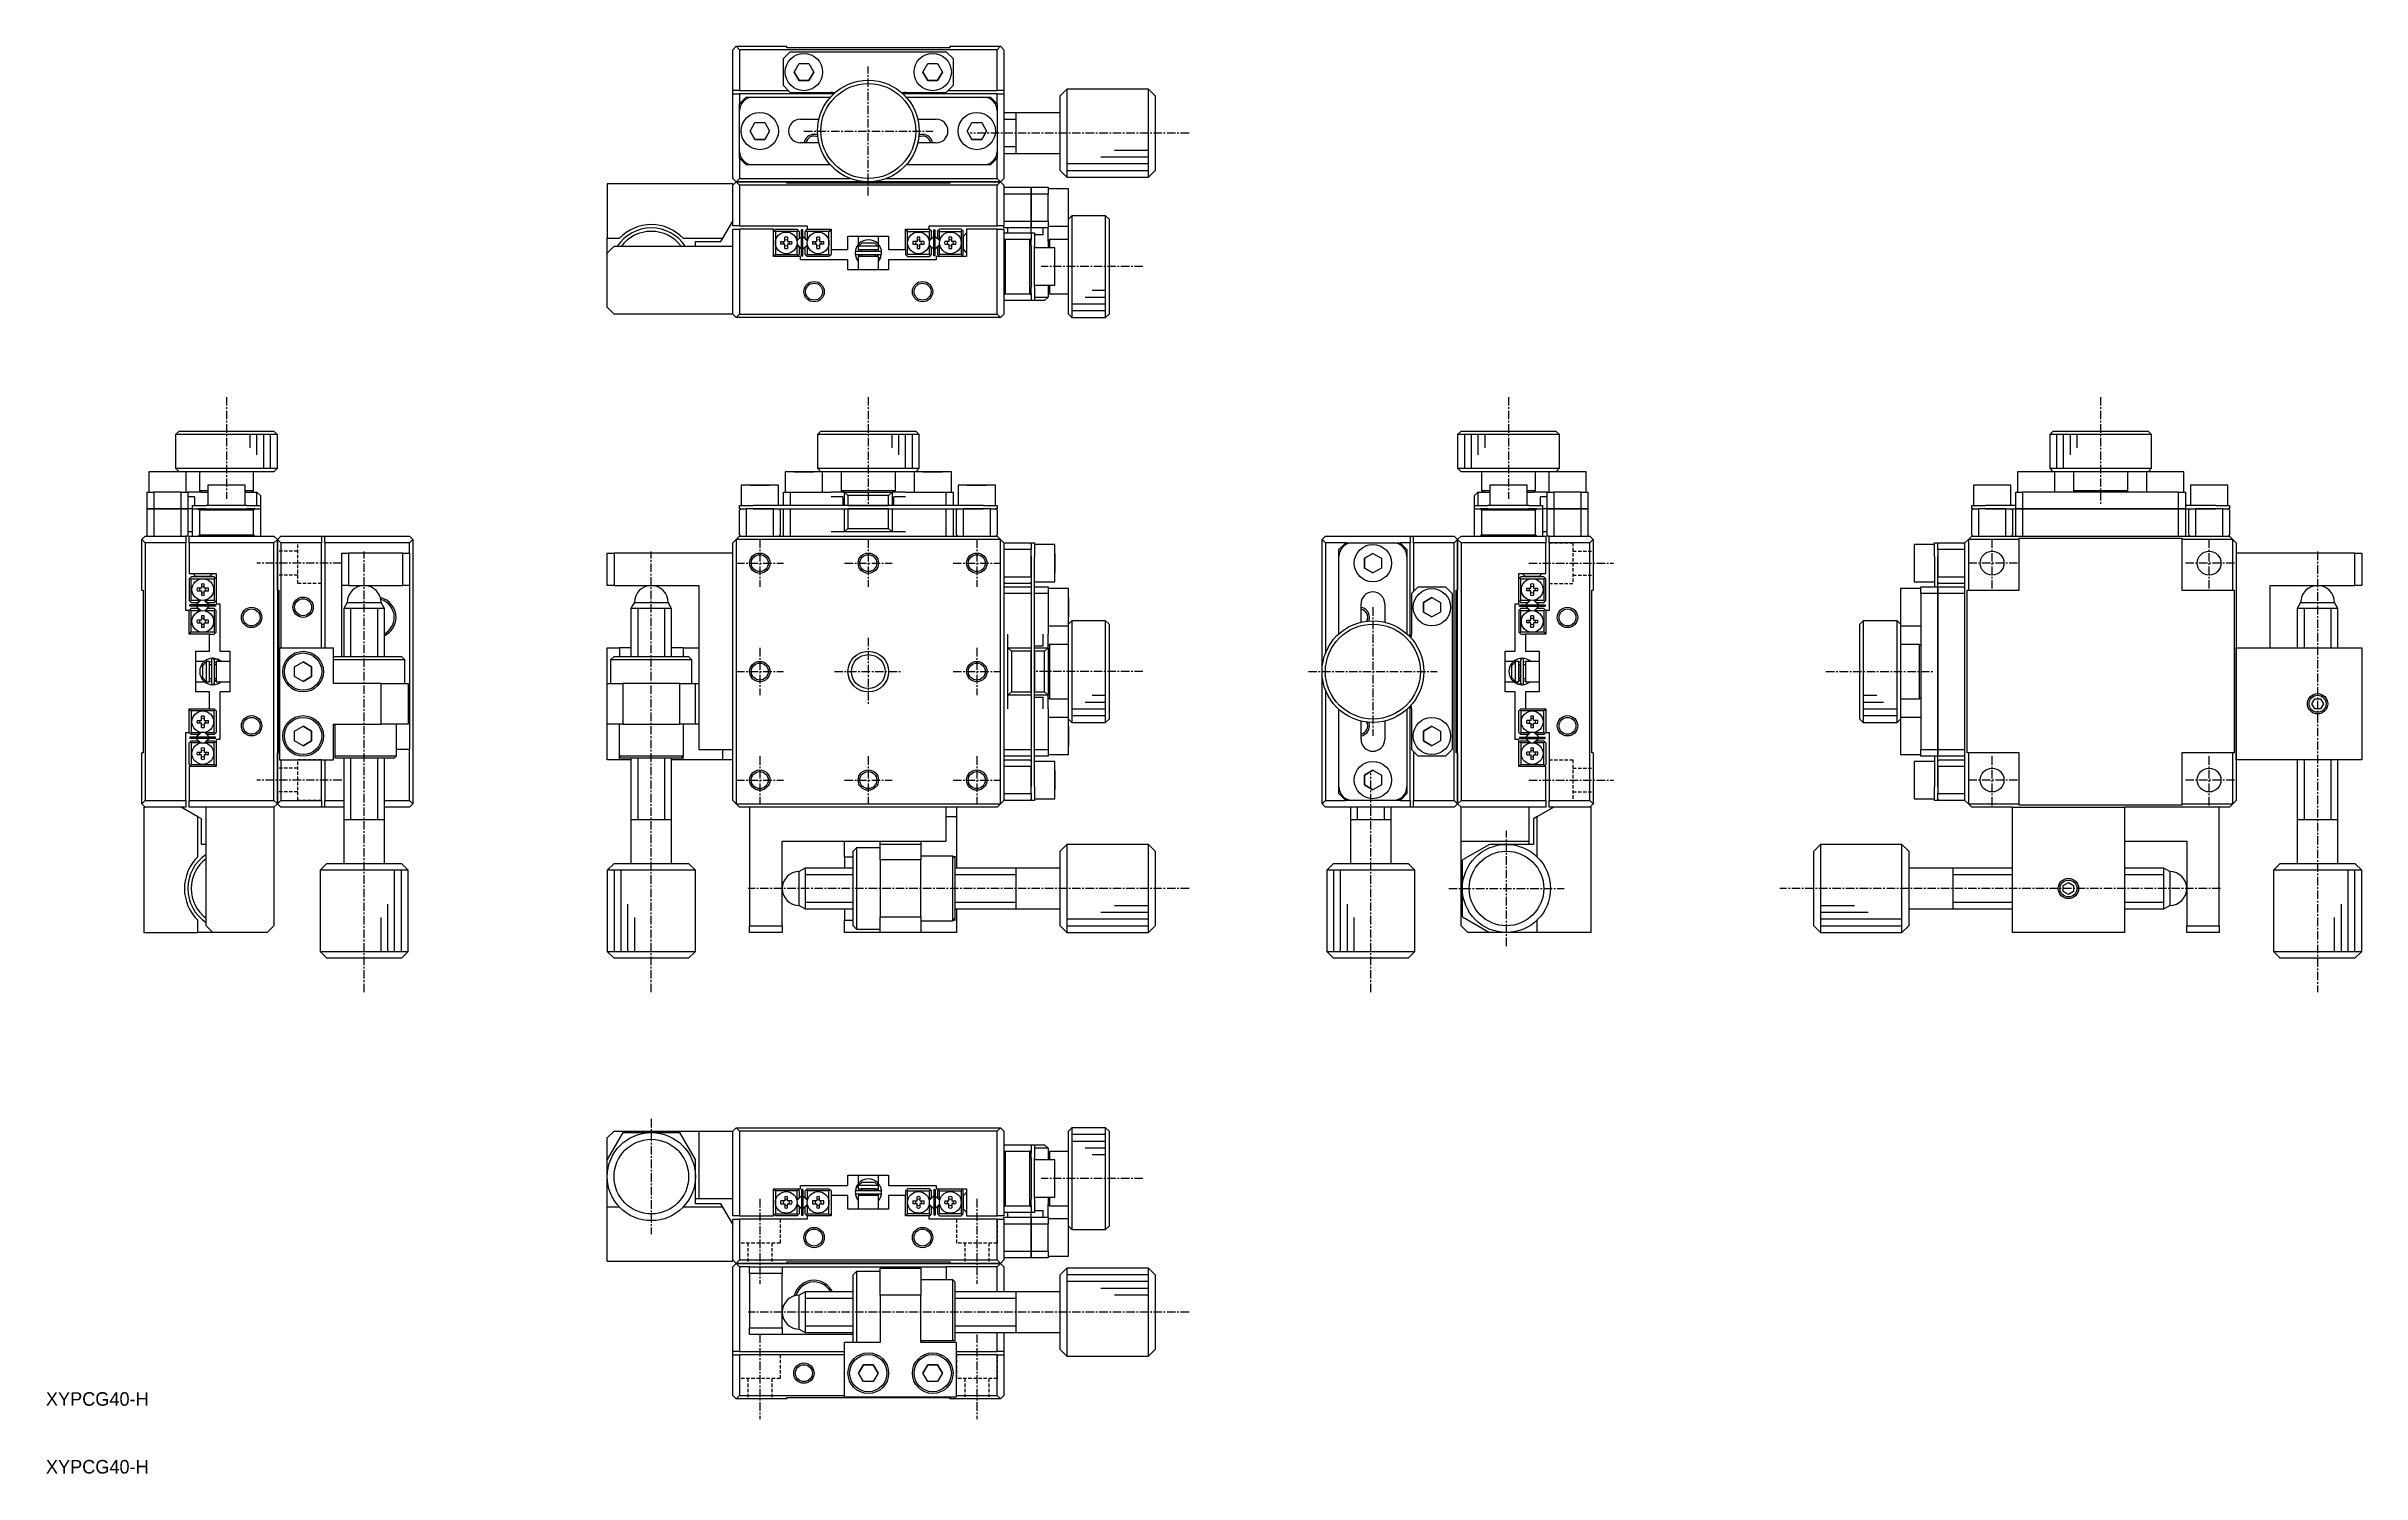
# Model space of a CAD drawing. Extents: x 10 to 352, y 10 to 221.
import ezdxf

# ---------------------------------------------------------------- set-up
doc = ezdxf.new("R2010")
doc.units = 0
doc.linetypes.add('CENTER', pattern=[2, 1.25, -0.25, 0.25, -0.25])
doc.linetypes.add('DASHED', pattern=[0.75, 0.5, -0.25])
doc.layers.get('0').update_dxf_attribs({"linetype": 'CONTINUOUS'})
doc.layers.add('CENTER', color=1, linetype='CENTER')
doc.styles.get("Standard").update_dxf_attribs({"font": 'FGP教科書体NT-M'})

msp = doc.modelspace()

# ---------------------------------------------------------------- texts
at = {"color": 7, "linetype": 'CONTINUOUS'}
for p in [(10, 20), (10, 10)]:
    msp.add_text('XYPCG40-H', height=2, dxfattribs=at).set_placement(p)

# ---------------------------------------------------------------- linework, layer by layer
at = {"color": 7, "linetype": 'CONTINUOUS'}
for p, q in [((111.28, 220.08), (111.78, 220.58)), ((111.28, 214.08), (111.28, 220.08)), ((111.78, 220.58), (112.28, 220.08)), ((111.78, 220.58), (119.28, 220.58)), ((112.28, 220.08), (112.28, 214.08)), ((150.28, 220.08), (112.28, 220.08)), ((119.78, 219.78), (118.78, 218.78)), ((118.78, 214.78), (118.78, 218.78)), ((119.28, 220.38), (119.28, 220.58)), ((143.28, 220.38), (119.28, 220.38)), ((119.78, 219.78), (142.78, 219.78)), ((143.78, 218.78), (142.78, 219.78)), ((143.28, 220.58), (143.28, 220.38)), ((143.28, 220.58), (150.78, 220.58)), ((143.78, 218.78), (143.78, 214.78)), ((150.28, 220.08), (150.78, 220.58)), ((150.28, 214.08), (150.28, 220.08)), ((150.78, 220.58), (151.28, 220.08)), ((151.28, 220.08), (151.28, 214.08)), ((120.34, 216.78), (121.06, 218.03)), ((121.06, 215.53), (120.34, 216.78)), ((120.34, 216.78), (121.06, 215.53)), ((121.06, 218.03), (122.5, 218.03)), ((122.5, 215.53), (121.06, 215.53)), ((121.06, 215.53), (122.5, 215.53)), ((122.5, 218.03), (123.23, 216.78)), ((123.23, 216.78), (122.5, 215.53)), ((122.5, 215.53), (123.23, 216.78)), ((139.34, 216.78), (140.06, 218.03)), ((140.06, 215.53), (139.34, 216.78)), ((139.34, 216.78), (140.06, 215.53)), ((140.06, 218.03), (141.5, 218.03)), ((141.5, 215.53), (140.06, 215.53)), ((140.06, 215.53), (141.5, 215.53)), ((141.5, 218.03), (142.23, 216.78)), ((142.23, 216.78), (141.5, 215.53)), ((141.5, 215.53), (142.23, 216.78)), ((112.28, 214.08), (111.28, 214.08)), ((111.28, 213.58), (111.28, 214.08)), ((111.28, 213.58), (112.28, 213.58)), ((111.28, 201.08), (111.28, 213.58)), ((112.28, 214.08), (119.48, 214.08)), ((112.28, 213.58), (112.28, 212.08)), ((126.18, 213.58), (112.28, 213.58)), ((112.28, 212.08), (112.48, 212.28)), ((112.28, 211.08), (112.28, 212.08)), ((113.28, 213.08), (112.48, 212.28)), ((112.48, 212.28), (112.48, 211.96)), ((113.28, 213.08), (114.28, 213.08)), ((114.28, 213.08), (125.69, 213.08)), ((118.78, 214.78), (119.78, 213.78)), ((119.78, 213.78), (125.78, 213.78)), ((150.28, 213.58), (136.38, 213.58)), ((136.78, 213.78), (142.78, 213.78)), ((136.87, 213.08), (148.28, 213.08)), ((142.78, 213.78), (143.78, 214.78)), ((143.08, 214.08), (150.28, 214.08)), ((148.28, 213.08), (149.28, 213.08)), ((150.08, 212.28), (149.28, 213.08)), ((150.08, 211.96), (150.08, 212.28)), ((150.08, 212.28), (150.28, 212.08)), ((151.28, 214.08), (150.28, 214.08)), ((150.28, 212.08), (150.28, 213.58)), ((150.28, 213.58), (151.28, 213.58)), ((150.28, 212.08), (150.28, 211.08)), ((151.28, 214.08), (151.28, 213.58)), ((151.28, 213.58), (151.28, 201.08)), ((160.58, 214.28), (159.58, 213.28)), ((159.58, 202.28), (159.58, 213.28)), ((160.58, 214.28), (160.58, 201.28)), ((172.58, 214.28), (160.58, 214.28)), ((172.58, 207.73), (172.58, 214.28)), ((173.58, 213.28), (172.58, 214.28)), ((173.58, 213.28), (173.58, 207.73)), ((112.28, 205.08), (112.28, 211.08)), ((113.84, 208.08), (114.56, 209.33)), ((114.56, 209.33), (116, 209.33)), ((116, 209.33), (116.73, 208.08)), ((121.28, 209.83), (123.99, 209.83)), ((138.58, 209.83), (141.28, 209.83)), ((145.84, 208.08), (146.56, 209.33)), ((146.56, 209.33), (148, 209.33)), ((148, 209.33), (148.73, 208.08)), ((150.28, 211.08), (150.28, 205.08)), ((153.08, 210.78), (151.28, 210.78)), ((153.08, 207.78), (153.08, 210.78)), ((153.09, 210.78), (153.08, 210.78)), ((159.58, 210.78), (153.08, 210.78)), ((153.08, 210.78), (153.08, 210.78)), ((112.28, 204.08), (112.28, 205.08)), ((114.56, 206.83), (113.84, 208.08)), ((113.84, 208.08), (114.56, 206.83)), ((116, 206.83), (114.56, 206.83)), ((114.56, 206.83), (116, 206.83)), ((116.73, 208.08), (116, 206.83)), ((116, 206.83), (116.73, 208.08)), ((123.99, 206.33), (121.28, 206.33)), ((141.28, 206.33), (138.58, 206.33)), ((146.56, 206.83), (145.84, 208.08)), ((145.84, 208.08), (146.56, 206.83)), ((148, 206.83), (146.56, 206.83)), ((146.56, 206.83), (148, 206.83)), ((148.73, 208.08), (148, 206.83)), ((148, 206.83), (148.73, 208.08)), ((150.28, 205.08), (150.28, 204.08)), ((153.08, 204.78), (153.08, 207.78)), ((172.58, 201.28), (172.58, 207.73)), ((173.58, 207.73), (173.58, 202.28)), ((112.48, 203.88), (112.28, 204.08)), ((112.28, 204.08), (112.28, 201.08)), ((112.48, 204.21), (112.48, 203.88)), ((112.48, 203.88), (113.28, 203.08)), ((114.28, 203.08), (113.28, 203.08)), ((125.69, 203.08), (114.28, 203.08)), ((148.28, 203.08), (136.87, 203.08)), ((149.28, 203.08), (148.28, 203.08)), ((149.28, 203.08), (150.08, 203.88)), ((150.08, 203.88), (150.08, 204.21)), ((150.28, 204.08), (150.08, 203.88)), ((150.28, 201.08), (150.28, 204.08)), ((151.28, 204.78), (153.09, 204.78)), ((153.08, 204.78), (159.58, 204.78)), ((159.58, 202.28), (160.58, 201.28)), ((172.58, 201.28), (173.58, 202.28)), ((92.78, 200.28), (92.78, 192.28)), ((111.28, 200.28), (92.78, 200.28)), ((111.28, 201.08), (111.78, 200.58)), ((111.28, 200.08), (111.78, 200.58)), ((111.28, 200.28), (111.28, 200.08)), ((111.28, 194.08), (111.28, 200.08)), ((111.78, 200.58), (112.28, 201.08)), ((131.28, 200.58), (111.78, 200.58)), ((111.78, 200.58), (112.28, 200.08)), ((111.78, 200.58), (119.28, 200.58)), ((112.28, 201.08), (128.59, 201.08)), ((112.28, 200.08), (112.28, 194.08)), ((150.28, 200.08), (112.28, 200.08)), ((119.28, 200.38), (119.28, 200.58)), ((143.28, 200.38), (119.28, 200.38)), ((150.78, 200.58), (131.28, 200.58)), ((133.98, 201.08), (150.28, 201.08)), ((143.28, 200.58), (143.28, 200.38)), ((143.28, 200.58), (150.78, 200.58)), ((150.28, 201.08), (150.78, 200.58)), ((150.28, 200.08), (150.78, 200.58)), ((150.28, 194.08), (150.28, 200.08)), ((150.78, 200.58), (151.28, 201.08)), ((150.78, 200.58), (151.28, 200.08)), ((151.28, 200.08), (151.28, 194.08)), ((151.28, 199.78), (155.28, 199.78)), ((155.28, 198.78), (151.28, 198.78)), ((155.28, 199.78), (157.78, 199.78)), ((155.28, 198.78), (155.28, 199.78)), ((155.28, 199.78), (155.28, 198.78)), ((157.78, 198.78), (155.28, 198.78)), ((155.28, 198.78), (155.28, 194.78)), ((155.28, 194.78), (155.28, 198.78)), ((157.78, 199.78), (157.78, 198.78)), ((160.78, 199.53), (157.78, 199.53)), ((157.78, 194.78), (157.78, 198.78)), ((160.58, 201.28), (172.58, 201.28)), ((160.78, 194.03), (160.78, 199.53)), ((109.84, 192.28), (111.28, 194.78)), ((151.28, 194.78), (155.28, 194.78)), ((155.28, 194.78), (157.78, 194.78)), ((155.28, 193.78), (155.28, 194.78)), ((155.28, 194.78), (155.28, 193.78)), ((157.78, 194.78), (157.78, 193.78)), ((161.28, 195.58), (160.78, 195.08)), ((161.28, 195.58), (161.28, 180.58)), ((166.28, 195.58), (161.28, 195.58)), ((166.28, 180.58), (166.28, 195.58)), ((166.78, 195.08), (166.28, 195.58)), ((166.78, 195.08), (166.78, 181.08)), ((92.78, 192.28), (94.59, 192.28)), ((92.78, 190.08), (92.78, 192.28)), ((103.97, 192.28), (109.84, 192.28)), ((105.78, 191.78), (109.55, 191.78)), ((105.78, 191.08), (105.78, 191.78)), ((109.55, 191.78), (109.84, 192.28)), ((112.28, 194.08), (111.28, 194.08)), ((111.28, 193.58), (112.28, 193.58)), ((111.28, 181.08), (111.28, 193.58)), ((112.28, 194.08), (122.28, 194.08)), ((117.28, 193.58), (112.28, 193.58)), ((112.28, 193.58), (112.28, 181.08)), ((117.28, 189.58), (117.28, 193.58)), ((117.43, 193.43), (117.28, 193.28)), ((117.43, 193.43), (117.58, 193.58)), ((117.58, 193.28), (117.43, 193.43)), ((117.58, 193.58), (120.78, 193.58)), ((117.58, 193.28), (117.58, 191.58)), ((120.78, 193.28), (117.58, 193.28)), ((117.58, 191.58), (117.58, 189.88)), ((118.36, 191.78), (118.98, 191.78)), ((118.98, 191.38), (118.36, 191.38)), ((118.98, 191.78), (118.98, 192.41)), ((118.98, 190.76), (118.98, 191.38)), ((119.38, 192.41), (119.38, 191.78)), ((119.38, 191.78), (120.01, 191.78)), ((119.38, 191.38), (119.38, 190.76)), ((120.01, 191.38), (119.38, 191.38)), ((120.74, 191.94), (120.78, 191.98)), ((120.78, 191.19), (120.74, 191.23)), ((121.37, 192.49), (120.76, 191.87)), ((121.02, 191.07), (120.76, 191.33)), ((120.76, 191.3), (121.37, 190.68)), ((120.78, 193.58), (120.93, 193.43)), ((120.93, 193.43), (120.78, 193.28)), ((120.78, 191.98), (120.78, 193.28)), ((120.78, 191.98), (121.08, 192.28)), ((121.08, 193.28), (120.93, 193.43)), ((121.08, 193.28), (121.08, 192.28)), ((121.43, 189.68), (121.43, 193.48)), ((121.63, 193.48), (121.43, 193.48)), ((121.63, 189.68), (121.63, 193.48)), ((121.66, 192.49), (122.3, 191.84)), ((122.31, 191.87), (121.69, 192.49)), ((121.69, 190.68), (122.31, 191.3)), ((122.13, 193.43), (121.98, 193.28)), ((121.98, 192.28), (121.98, 193.28)), ((121.98, 192.28), (122.28, 191.98)), ((122.13, 193.43), (122.28, 193.58)), ((122.28, 193.28), (122.13, 193.43)), ((122.28, 194.08), (122.28, 193.58)), ((122.28, 193.58), (125.78, 193.58)), ((122.28, 193.28), (122.28, 191.98)), ((125.48, 193.28), (122.28, 193.28)), ((122.28, 191.98), (122.32, 191.94)), ((122.32, 191.23), (122.28, 191.19)), ((123.06, 191.78), (123.68, 191.78)), ((123.68, 191.38), (123.06, 191.38)), ((123.68, 191.78), (123.68, 192.41)), ((123.68, 190.76), (123.68, 191.38)), ((124.08, 192.41), (124.08, 191.78)), ((124.08, 191.78), (124.71, 191.78)), ((124.08, 191.38), (124.08, 190.76)), ((124.71, 191.38), (124.08, 191.38)), ((125.48, 193.58), (125.63, 193.43)), ((125.63, 193.43), (125.48, 193.28)), ((125.48, 191.58), (125.48, 193.28)), ((125.48, 189.88), (125.48, 191.58)), ((125.78, 193.28), (125.63, 193.43)), ((125.78, 193.58), (125.78, 190.58)), ((128.28, 192.58), (130.21, 192.58)), ((128.28, 190.58), (128.28, 192.58)), ((129.78, 192.58), (129.78, 191.31)), ((129.78, 191.31), (129.78, 191.31)), ((129.78, 191.31), (129.78, 191.31)), ((129.84, 191.08), (130.37, 191.58)), ((130.21, 192.58), (132.36, 192.58)), ((130.37, 191.58), (132.2, 191.58)), ((132.2, 191.58), (132.73, 191.08)), ((132.36, 192.58), (134.28, 192.58)), ((132.78, 191.35), (132.78, 192.58)), ((134.28, 192.58), (134.28, 190.58)), ((136.78, 193.58), (140.28, 193.58)), ((136.78, 190.58), (136.78, 193.58)), ((136.78, 193.28), (136.93, 193.43)), ((137.08, 193.58), (136.93, 193.43)), ((136.93, 193.43), (137.08, 193.28)), ((137.08, 191.58), (137.08, 193.28)), ((137.08, 193.28), (140.28, 193.28)), ((137.08, 189.88), (137.08, 191.58)), ((138.48, 191.78), (137.86, 191.78)), ((137.86, 191.38), (138.48, 191.38)), ((138.48, 192.41), (138.48, 191.78)), ((138.48, 191.38), (138.48, 190.76)), ((138.88, 191.78), (138.88, 192.41)), ((139.51, 191.78), (138.88, 191.78)), ((138.88, 190.76), (138.88, 191.38)), ((138.88, 191.38), (139.51, 191.38)), ((140.28, 191.98), (140.24, 191.94)), ((140.24, 191.23), (140.28, 191.19)), ((140.91, 192.49), (140.26, 191.84)), ((140.87, 192.49), (140.26, 191.87)), ((140.26, 191.3), (140.87, 190.68)), ((140.28, 193.58), (140.28, 194.08)), ((140.28, 194.08), (150.28, 194.08)), ((140.43, 193.43), (140.28, 193.58)), ((140.28, 193.28), (140.43, 193.43)), ((140.28, 193.28), (140.28, 191.98)), ((140.58, 192.28), (140.28, 191.98)), ((140.43, 193.43), (140.58, 193.28)), ((140.58, 192.28), (140.58, 193.28)), ((140.93, 193.48), (141.13, 193.48)), ((140.93, 189.68), (140.93, 193.48)), ((141.13, 189.68), (141.13, 193.48)), ((141.81, 191.87), (141.19, 192.49)), ((141.19, 190.68), (141.81, 191.3)), ((141.48, 193.28), (141.63, 193.43)), ((141.48, 193.28), (141.48, 192.28)), ((141.78, 191.98), (141.48, 192.28)), ((141.55, 191.07), (141.8, 191.33)), ((141.78, 193.58), (141.63, 193.43)), ((141.63, 193.43), (141.78, 193.28)), ((144.98, 193.58), (141.78, 193.58)), ((141.78, 193.28), (144.98, 193.28)), ((141.78, 191.98), (141.78, 193.28)), ((141.82, 191.94), (141.78, 191.98)), ((141.78, 191.19), (141.82, 191.23)), ((143.18, 191.78), (142.56, 191.78)), ((142.56, 191.38), (143.18, 191.38)), ((143.18, 192.41), (143.18, 191.78)), ((143.18, 191.38), (143.18, 190.76)), ((143.58, 191.78), (143.58, 192.41)), ((144.21, 191.78), (143.58, 191.78)), ((143.58, 190.76), (143.58, 191.38)), ((143.58, 191.38), (144.21, 191.38)), ((145.13, 193.43), (144.98, 193.58)), ((144.98, 193.28), (145.13, 193.43)), ((144.98, 193.28), (144.98, 191.58)), ((144.98, 191.58), (144.98, 189.88)), ((145.13, 193.43), (145.28, 193.28)), ((145.28, 189.88), (145.28, 193.28)), ((145.55, 192.83), (145.3, 192.58)), ((145.3, 190.58), (145.3, 192.58)), ((145.78, 193.07), (145.55, 192.83)), ((145.78, 193.58), (145.78, 189.58)), ((150.28, 193.58), (145.78, 193.58)), ((151.28, 194.08), (150.28, 194.08)), ((150.28, 181.08), (150.28, 193.58)), ((150.28, 193.58), (151.28, 193.58)), ((151.28, 193.78), (151.28, 194.08)), ((155.28, 193.78), (151.28, 193.78)), ((151.28, 193.58), (151.28, 181.08)), ((151.28, 193.08), (155.28, 193.08)), ((151.28, 192.28), (151.48, 192.08)), ((151.48, 192.08), (151.48, 184.08)), ((155.08, 192.08), (151.48, 192.08)), ((151.88, 193.08), (151.88, 193.78)), ((155.08, 192.08), (155.28, 192.28)), ((155.08, 184.08), (155.08, 192.08)), ((157.78, 193.78), (155.28, 193.78)), ((155.28, 193.08), (155.28, 193.78)), ((155.28, 193.08), (155.28, 192.28)), ((155.28, 193.08), (155.78, 193.08)), ((155.28, 192.28), (155.28, 191.96)), ((155.28, 191.96), (155.28, 192.28)), ((155.28, 191.08), (155.28, 191.96)), ((155.78, 193.08), (155.78, 191.08)), ((157.08, 192.78), (155.78, 192.78)), ((157.08, 192.78), (157.08, 193.78)), ((157.78, 194.03), (160.78, 194.03)), ((157.78, 191.78), (157.78, 193.78)), ((157.98, 192.08), (157.78, 191.88)), ((157.78, 191.78), (157.78, 190.83)), ((157.98, 192.08), (157.98, 190.83)), ((160.78, 192.08), (157.98, 192.08)), ((160.78, 181.08), (160.78, 194.03)), ((160.78, 192.08), (160.78, 194.03)), ((160.78, 184.08), (160.78, 192.08)), ((160.78, 184.08), (160.78, 192.08)), ((93.78, 191.08), (92.78, 190.08)), ((92.78, 182.08), (92.78, 190.08)), ((93.78, 191.08), (111.28, 191.08)), ((117.28, 189.88), (117.43, 189.73)), ((121.28, 189.58), (117.28, 189.58)), ((117.43, 189.73), (117.58, 189.88)), ((117.58, 189.58), (117.43, 189.73)), ((117.58, 189.88), (120.78, 189.88)), ((121.08, 190.89), (120.78, 191.19)), ((120.78, 189.88), (120.78, 191.19)), ((120.78, 189.88), (120.93, 189.73)), ((120.93, 189.73), (120.78, 189.58)), ((120.93, 189.73), (121.08, 189.88)), ((121.41, 190.68), (121.02, 191.07)), ((121.08, 190.89), (121.08, 189.88)), ((121.28, 189.08), (121.28, 189.58)), ((128.28, 189.08), (121.28, 189.08)), ((121.43, 189.68), (121.63, 189.68)), ((122.28, 191.19), (121.98, 190.89)), ((121.98, 189.88), (121.98, 190.89)), ((121.98, 189.88), (122.13, 189.73)), ((122.13, 189.73), (122.28, 189.88)), ((122.28, 189.58), (122.13, 189.73)), ((122.28, 191.19), (122.28, 189.88)), ((122.28, 189.88), (125.48, 189.88)), ((125.48, 189.58), (122.28, 189.58)), ((125.48, 189.88), (125.63, 189.73)), ((125.63, 189.73), (125.48, 189.58)), ((125.63, 189.73), (125.78, 189.88)), ((125.78, 190.58), (125.78, 189.88)), ((125.78, 190.58), (128.28, 190.58)), ((128.28, 187.58), (128.28, 189.08)), ((129.49, 189.37), (129.49, 189.37)), ((129.49, 189.37), (129.49, 189.37)), ((129.49, 189.37), (129.49, 189.36)), ((129.49, 189.36), (129.49, 189.36)), ((129.49, 189.36), (129.49, 189.36)), ((129.49, 189.36), (129.49, 189.35)), ((129.49, 189.35), (129.51, 189.31)), ((129.51, 189.31), (129.51, 189.31)), ((129.51, 189.31), (129.51, 189.31)), ((129.51, 189.31), (129.51, 189.31)), ((129.51, 189.31), (129.51, 189.31)), ((129.51, 189.31), (129.52, 189.29)), ((133.02, 190.31), (129.57, 190.31)), ((129.57, 189.86), (133.02, 189.86)), ((129.84, 191.08), (129.78, 191.08)), ((129.78, 191.08), (129.78, 190.58)), ((129.78, 190.58), (132.78, 190.58)), ((132.78, 189.58), (129.78, 189.58)), ((129.78, 189.58), (129.78, 187.58)), ((129.81, 190.31), (129.88, 190.58)), ((129.88, 189.58), (129.81, 189.86)), ((132.73, 191.08), (129.84, 191.08)), ((129.9, 189.63), (129.91, 189.65)), ((129.9, 189.62), (129.9, 189.63)), ((129.9, 189.61), (129.9, 189.62)), ((129.9, 189.59), (129.9, 189.61)), ((129.9, 189.58), (129.9, 189.59)), ((129.91, 189.67), (129.92, 189.69)), ((129.91, 189.66), (129.91, 189.67)), ((129.91, 189.65), (129.91, 189.66)), ((129.92, 189.7), (129.93, 189.71)), ((129.92, 189.69), (129.92, 189.7)), ((129.93, 189.71), (129.94, 189.72)), ((129.94, 189.74), (129.95, 189.75)), ((129.94, 189.72), (129.94, 189.74)), ((129.95, 189.75), (129.96, 189.76)), ((129.96, 189.76), (129.97, 189.77)), ((129.97, 189.77), (129.98, 189.78)), ((129.98, 189.78), (129.99, 189.79)), ((129.99, 189.79), (130, 189.8)), ((130, 189.8), (130.01, 189.81)), ((130.01, 189.81), (130.02, 189.81)), ((130.02, 189.81), (130.03, 189.82)), ((130.03, 189.82), (130.04, 189.83)), ((130.04, 189.83), (130.05, 189.83)), ((130.05, 189.83), (130.06, 189.84)), ((130.06, 189.84), (130.08, 189.85)), ((130.08, 189.85), (130.09, 189.85)), ((130.09, 189.85), (130.1, 189.85)), ((130.1, 189.85), (130.12, 189.86)), ((130.12, 189.86), (130.13, 189.86)), ((130.13, 189.86), (130.14, 189.86)), ((130.14, 189.86), (130.16, 189.86)), ((130.16, 189.86), (130.17, 189.86)), ((130.17, 189.86), (130.18, 189.86)), ((130.28, 190.58), (130.28, 190.31)), ((130.28, 189.86), (130.28, 189.58)), ((132.28, 190.31), (132.28, 190.58)), ((132.28, 189.58), (132.28, 189.86)), ((132.42, 189.86), (132.43, 189.86)), ((132.43, 189.86), (132.45, 189.86)), ((132.45, 189.86), (132.46, 189.86)), ((132.46, 189.86), (132.47, 189.86)), ((132.47, 189.86), (132.49, 189.86)), ((132.49, 189.86), (132.5, 189.85)), ((132.5, 189.85), (132.51, 189.85)), ((132.51, 189.85), (132.52, 189.84)), ((132.52, 189.84), (132.54, 189.84)), ((132.54, 189.84), (132.55, 189.83)), ((132.55, 189.83), (132.56, 189.83)), ((132.56, 189.83), (132.57, 189.82)), ((132.57, 189.82), (132.58, 189.81)), ((132.58, 189.81), (132.59, 189.8)), ((132.59, 189.8), (132.6, 189.79)), ((132.6, 189.79), (132.61, 189.78)), ((132.61, 189.78), (132.62, 189.77)), ((132.62, 189.77), (132.63, 189.76)), ((132.63, 189.76), (132.64, 189.75)), ((132.64, 189.75), (132.65, 189.74)), ((132.65, 189.74), (132.66, 189.73)), ((132.66, 189.73), (132.66, 189.72)), ((132.66, 189.72), (132.67, 189.71)), ((132.67, 189.71), (132.67, 189.7)), ((132.67, 189.7), (132.68, 189.68)), ((132.68, 189.68), (132.68, 189.67)), ((132.68, 189.67), (132.69, 189.66)), ((132.69, 189.66), (132.69, 189.64)), ((132.69, 189.64), (132.69, 189.63)), ((132.69, 189.63), (132.69, 189.62)), ((132.69, 189.62), (132.69, 189.6)), ((132.69, 189.6), (132.69, 189.59)), ((132.69, 189.59), (132.69, 189.58)), ((132.71, 190.58), (132.78, 190.31)), ((132.78, 191.08), (132.73, 191.08)), ((132.78, 190.58), (132.78, 191.08)), ((132.78, 187.58), (132.78, 189.58)), ((132.8, 189.4), (132.78, 189.41)), ((133.08, 189.3), (132.78, 189.4)), ((132.78, 188.83), (133.08, 189.31)), ((132.82, 189.39), (132.8, 189.4)), ((132.83, 189.38), (132.82, 189.39)), ((132.85, 189.38), (132.83, 189.38)), ((132.87, 189.37), (132.85, 189.38)), ((132.88, 189.36), (132.87, 189.37)), ((132.9, 189.35), (132.88, 189.36)), ((132.92, 189.35), (132.9, 189.35)), ((132.94, 189.34), (132.92, 189.35)), ((132.95, 189.33), (132.94, 189.34)), ((132.97, 189.33), (132.95, 189.33)), ((132.99, 189.32), (132.97, 189.33)), ((133, 189.32), (132.99, 189.32)), ((133.01, 189.31), (133, 189.32)), ((133.03, 189.31), (133.01, 189.31)), ((133.04, 189.31), (133.03, 189.31)), ((133.05, 189.31), (133.04, 189.31)), ((133.06, 189.3), (133.05, 189.31)), ((133.07, 189.3), (133.06, 189.3)), ((133.08, 189.3), (133.07, 189.3)), ((133.07, 189.3), (133.07, 189.3)), ((133.07, 189.28), (133.08, 189.3)), ((133.08, 189.3), (133.25, 190.06)), ((133.09, 189.31), (133.08, 189.31)), ((133.08, 189.31), (133.08, 189.3)), ((133.08, 189.3), (133.08, 189.3)), ((133.09, 189.86), (133.09, 189.87)), ((133.11, 189.83), (133.09, 189.86)), ((133.09, 189.31), (133.1, 189.34)), ((133.1, 189.34), (133.11, 189.37)), ((133.12, 189.79), (133.11, 189.83)), ((133.11, 189.37), (133.12, 189.41)), ((133.13, 189.76), (133.12, 189.79)), ((133.12, 189.41), (133.13, 189.44)), ((133.13, 189.73), (133.13, 189.76)), ((133.14, 189.69), (133.13, 189.73)), ((133.13, 189.44), (133.14, 189.48)), ((133.14, 189.65), (133.14, 189.69)), ((133.14, 189.62), (133.14, 189.65)), ((133.14, 189.58), (133.14, 189.62)), ((133.14, 189.55), (133.14, 189.58)), ((133.14, 189.51), (133.14, 189.55)), ((133.14, 189.48), (133.14, 189.51)), ((134.28, 190.58), (136.78, 190.58)), ((141.28, 189.08), (134.28, 189.08)), ((134.28, 189.08), (134.28, 187.58)), ((136.78, 190.58), (136.78, 189.88)), ((136.93, 189.73), (136.78, 189.88)), ((137.08, 189.88), (136.93, 189.73)), ((136.93, 189.73), (137.08, 189.58)), ((140.28, 189.88), (137.08, 189.88)), ((137.08, 189.58), (140.28, 189.58)), ((140.28, 191.19), (140.28, 189.88)), ((140.28, 191.19), (140.58, 190.89)), ((140.43, 189.73), (140.28, 189.88)), ((140.28, 189.58), (140.43, 189.73)), ((140.58, 189.88), (140.43, 189.73)), ((140.58, 189.88), (140.58, 190.89)), ((141.13, 189.68), (140.93, 189.68)), ((141.16, 190.68), (141.55, 191.07)), ((141.28, 189.58), (141.28, 189.08)), ((145.78, 189.58), (141.28, 189.58)), ((141.48, 190.89), (141.78, 191.19)), ((141.48, 190.89), (141.48, 189.88)), ((141.63, 189.73), (141.48, 189.88)), ((141.78, 189.88), (141.63, 189.73)), ((141.63, 189.73), (141.78, 189.58)), ((141.78, 189.88), (141.78, 191.19)), ((144.98, 189.88), (141.78, 189.88)), ((145.13, 189.73), (144.98, 189.88)), ((144.98, 189.58), (145.13, 189.73)), ((145.28, 189.88), (145.13, 189.73)), ((145.3, 190.58), (145.55, 190.33)), ((145.55, 190.33), (145.78, 190.1)), ((155.28, 191.08), (155.28, 185.08)), ((155.78, 185.08), (155.78, 191.08)), ((158.78, 190.83), (155.78, 190.83)), ((158.78, 185.33), (158.78, 190.83)), ((134.28, 187.58), (128.28, 187.58)), ((155.28, 184.21), (155.28, 185.08)), ((155.78, 185.33), (158.78, 185.33)), ((155.78, 185.08), (155.78, 183.08)), ((157.78, 185.33), (157.78, 183.58)), ((157.98, 185.33), (157.98, 184.08)), ((92.78, 182.08), (93.78, 181.08)), ((111.28, 181.08), (93.78, 181.08)), ((111.28, 181.08), (111.78, 180.58)), ((111.78, 180.58), (112.28, 181.08)), ((112.28, 181.08), (150.28, 181.08)), ((150.28, 181.08), (150.78, 180.58)), ((150.78, 180.58), (151.28, 181.08)), ((151.48, 184.08), (151.28, 183.88)), ((155.28, 183.08), (151.28, 183.08)), ((151.48, 184.08), (155.08, 184.08)), ((155.28, 183.88), (155.08, 184.08)), ((155.28, 184.21), (155.28, 183.88)), ((155.28, 183.88), (155.28, 184.21)), ((155.28, 183.88), (155.28, 183.08)), ((155.78, 183.08), (155.28, 183.08)), ((155.78, 183.58), (157.78, 183.58)), ((157.28, 183.08), (155.78, 183.08)), ((157.78, 183.58), (157.28, 183.08)), ((157.78, 184.28), (157.98, 184.08)), ((157.98, 184.08), (160.78, 184.08)), ((160.78, 181.08), (160.78, 184.08)), ((160.78, 181.08), (161.28, 180.58)), ((166.28, 180.58), (166.78, 181.08)), ((166.78, 181.08), (166.78, 181.08)), ((150.78, 180.58), (111.78, 180.58)), ((161.28, 180.58), (166.28, 180.58)), ((166.28, 180.58), (166.28, 180.58)), ((29.63, 163.82), (29.13, 163.32)), ((44.13, 163.32), (29.13, 163.32)), ((29.13, 163.32), (29.13, 158.32)), ((29.63, 163.82), (43.63, 163.82)), ((43.63, 163.82), (43.63, 163.82)), ((44.13, 163.32), (43.63, 163.82)), ((44.13, 163.32), (44.13, 163.32)), ((44.13, 158.32), (44.13, 163.32)), ((124.28, 163.82), (123.78, 163.32)), ((131.2, 163.32), (123.78, 163.32)), ((123.78, 163.32), (123.78, 158.32)), ((124.28, 163.82), (131.21, 163.82)), ((138.78, 163.32), (131.2, 163.32)), ((131.21, 163.82), (138.28, 163.82)), ((138.78, 163.32), (138.28, 163.82)), ((138.78, 158.32), (138.78, 163.32)), ((218.69, 163.82), (218.19, 163.32)), ((233.19, 163.32), (218.19, 163.32)), ((218.19, 163.32), (218.19, 158.32)), ((218.69, 163.82), (232.69, 163.82)), ((218.69, 163.82), (232.69, 163.82)), ((218.69, 163.82), (218.69, 163.82)), ((233.19, 163.32), (232.69, 163.82)), ((233.19, 158.32), (233.19, 163.32)), ((306.01, 163.82), (305.51, 163.32)), ((320.51, 163.32), (305.51, 163.32)), ((305.51, 163.32), (305.51, 158.32)), ((306.01, 163.82), (320.01, 163.82)), ((320.51, 163.32), (320.01, 163.82)), ((320.51, 158.32), (320.51, 163.32)), ((30.68, 157.82), (25.18, 157.82)), ((25.18, 157.82), (25.18, 154.82)), ((29.13, 158.32), (44.13, 158.32)), ((29.13, 158.32), (29.63, 157.82)), ((43.63, 157.82), (30.68, 157.82)), ((32.63, 157.82), (30.68, 157.82)), ((30.68, 154.82), (30.68, 157.82)), ((40.63, 157.82), (32.63, 157.82)), ((40.63, 157.82), (32.63, 157.82)), ((32.63, 157.82), (32.63, 155.02)), ((43.63, 157.82), (40.63, 157.82)), ((40.63, 155.02), (40.63, 157.82)), ((43.63, 157.82), (44.13, 158.32)), ((121.78, 157.82), (119.03, 157.82)), ((124.28, 157.82), (119.03, 157.82)), ((119.03, 157.82), (119.03, 154.82)), ((121.06, 157.82), (120.34, 157.82)), ((120.34, 157.82), (121.06, 157.82)), ((122.5, 157.82), (121.06, 157.82)), ((121.06, 157.82), (122.5, 157.82)), ((124.28, 157.82), (121.78, 157.82)), ((123.23, 157.82), (122.5, 157.82)), ((122.5, 157.82), (123.23, 157.82)), ((123.78, 158.32), (138.78, 158.32)), ((123.78, 158.32), (124.28, 157.82)), ((138.28, 157.82), (124.28, 157.82)), ((124.53, 154.82), (124.53, 157.82)), ((127.28, 157.82), (127.28, 155.02)), ((135.28, 155.02), (135.28, 157.82)), ((138.03, 157.82), (138.03, 154.82)), ((138.28, 157.82), (138.78, 158.32)), ((140.78, 157.82), (138.28, 157.82)), ((143.53, 157.82), (138.28, 157.82)), ((140.06, 157.82), (139.34, 157.82)), ((139.34, 157.82), (140.06, 157.82)), ((141.5, 157.82), (140.06, 157.82)), ((140.06, 157.82), (141.5, 157.82)), ((143.53, 157.82), (140.78, 157.82)), ((142.23, 157.82), (141.5, 157.82)), ((141.5, 157.82), (142.23, 157.82)), ((143.53, 154.82), (143.53, 157.82)), ((218.19, 158.32), (233.19, 158.32)), ((218.19, 158.32), (218.69, 157.82)), ((231.64, 157.82), (218.69, 157.82)), ((221.69, 157.82), (221.69, 155.02)), ((229.69, 155.02), (229.69, 157.82)), ((237.14, 157.82), (231.64, 157.82)), ((231.64, 157.82), (231.64, 154.82)), ((232.69, 157.82), (233.19, 158.32)), ((233.19, 158.32), (233.19, 158.32)), ((237.14, 154.82), (237.14, 157.82)), ((303.51, 157.82), (300.76, 157.82)), ((300.76, 157.82), (300.76, 154.82)), ((306.26, 157.82), (303.51, 157.82)), ((305.51, 158.32), (312.93, 158.32)), ((305.51, 158.32), (306.01, 157.82)), ((312.93, 157.82), (306.26, 157.82)), ((306.26, 154.82), (306.26, 157.82)), ((309.01, 157.82), (309.01, 155.02)), ((312.93, 158.32), (320.51, 158.32)), ((319.76, 157.82), (312.93, 157.82)), ((317.01, 155.02), (317.01, 157.82)), ((322.51, 157.82), (319.76, 157.82)), ((319.76, 157.82), (319.76, 154.82)), ((320.01, 157.82), (320.51, 158.32)), ((325.26, 157.82), (322.51, 157.82)), ((325.26, 154.82), (325.26, 157.82)), ((24.93, 152.32), (24.93, 154.82)), ((24.93, 154.82), (25.93, 154.82)), ((25.93, 154.82), (25.93, 152.32)), ((29.93, 154.82), (25.93, 154.82)), ((29.93, 152.32), (29.93, 154.82)), ((29.93, 154.82), (30.93, 154.82)), ((30.93, 154.82), (30.93, 152.32)), ((32.93, 154.82), (30.93, 154.82)), ((31.93, 154.12), (30.93, 154.12)), ((31.93, 154.12), (31.93, 152.82)), ((32.63, 155.02), (33.88, 155.02)), ((32.63, 155.02), (32.83, 154.82)), ((32.93, 154.82), (33.88, 154.82)), ((39.38, 155.82), (33.88, 155.82)), ((33.88, 155.82), (33.88, 152.82)), ((39.38, 152.82), (39.38, 155.82)), ((39.38, 155.02), (40.63, 155.02)), ((39.38, 154.82), (41.13, 154.82)), ((40.43, 154.82), (40.63, 155.02)), ((41.13, 152.82), (41.13, 154.82)), ((41.13, 154.82), (41.63, 154.32)), ((41.63, 154.32), (41.63, 152.82)), ((115.28, 155.82), (112.53, 155.82)), ((118.03, 155.82), (112.53, 155.82)), ((112.53, 155.82), (112.53, 152.82)), ((114.56, 155.82), (113.84, 155.82)), ((113.84, 155.82), (114.56, 155.82)), ((116, 155.82), (114.56, 155.82)), ((114.56, 155.82), (116, 155.82)), ((118.03, 155.82), (115.28, 155.82)), ((116.73, 155.82), (116, 155.82)), ((116, 155.82), (116.73, 155.82)), ((118.03, 152.82), (118.03, 155.82)), ((118.78, 152.82), (118.78, 154.82)), ((118.78, 154.82), (119.78, 154.82)), ((119.78, 154.82), (119.78, 152.82)), ((119.78, 154.82), (125.78, 154.82)), ((127.48, 154.82), (125.78, 154.82)), ((127.51, 154.12), (125.78, 154.12)), ((127.28, 155.02), (135.28, 155.02)), ((127.28, 155.02), (127.48, 154.82)), ((127.78, 154.82), (127.48, 154.82)), ((127.51, 154.12), (127.51, 152.82)), ((127.78, 154.82), (130.03, 154.82)), ((127.78, 154.82), (128.28, 154.32)), ((127.78, 152.82), (127.78, 154.82)), ((128.28, 154.32), (128.28, 152.82)), ((134.28, 154.32), (128.28, 154.32)), ((130.03, 154.82), (132.53, 154.82)), ((132.53, 154.82), (134.78, 154.82)), ((134.78, 154.82), (134.28, 154.32)), ((134.28, 152.82), (134.28, 154.32)), ((135.08, 154.82), (134.78, 154.82)), ((134.78, 154.82), (134.78, 152.82)), ((136.78, 154.12), (135.05, 154.12)), ((135.05, 152.82), (135.05, 154.12)), ((135.08, 154.82), (135.28, 155.02)), ((136.78, 154.82), (135.08, 154.82)), ((136.78, 154.82), (142.78, 154.82)), ((142.78, 152.82), (142.78, 154.82)), ((142.78, 154.82), (143.78, 154.82)), ((143.78, 154.82), (143.78, 152.82)), ((147.28, 155.82), (144.53, 155.82)), ((150.03, 155.82), (144.53, 155.82)), ((144.53, 155.82), (144.53, 152.82)), ((146.56, 155.82), (145.84, 155.82)), ((145.84, 155.82), (146.56, 155.82)), ((148, 155.82), (146.56, 155.82)), ((146.56, 155.82), (148, 155.82)), ((150.03, 155.82), (147.28, 155.82)), ((148.73, 155.82), (148, 155.82)), ((148, 155.82), (148.73, 155.82)), ((150.03, 152.82), (150.03, 155.82)), ((221.19, 154.82), (220.69, 154.32)), ((220.69, 152.82), (220.69, 154.32)), ((221.19, 154.82), (221.19, 152.82)), ((221.19, 154.82), (222.94, 154.82)), ((221.69, 155.02), (222.94, 155.02)), ((221.69, 155.02), (221.89, 154.82)), ((228.44, 155.82), (222.94, 155.82)), ((222.94, 155.82), (222.94, 152.82)), ((228.44, 152.82), (228.44, 155.82)), ((228.44, 155.02), (229.69, 155.02)), ((228.44, 154.82), (229.39, 154.82)), ((231.39, 154.82), (229.39, 154.82)), ((229.49, 154.82), (229.69, 155.02)), ((231.39, 154.12), (230.39, 154.12)), ((230.39, 152.82), (230.39, 154.12)), ((231.39, 152.32), (231.39, 154.82)), ((231.39, 154.82), (232.39, 154.82)), ((232.39, 154.82), (232.39, 152.32)), ((236.39, 154.82), (232.39, 154.82)), ((236.39, 152.32), (236.39, 154.82)), ((236.39, 154.82), (237.39, 154.82)), ((237.39, 154.82), (237.39, 152.32)), ((297.01, 155.82), (294.26, 155.82)), ((294.26, 155.82), (294.26, 152.82)), ((299.76, 155.82), (297.01, 155.82)), ((299.76, 152.82), (299.76, 155.82)), ((300.51, 152.32), (300.51, 154.82)), ((300.51, 154.82), (301.51, 154.82)), ((301.51, 154.82), (301.51, 152.32)), ((311.76, 154.82), (301.51, 154.82)), ((309.01, 155.02), (312.97, 155.02)), ((309.01, 155.02), (309.21, 154.82)), ((314.26, 154.82), (311.76, 154.82)), ((312.97, 155.02), (317.01, 155.02)), ((324.51, 154.82), (314.26, 154.82)), ((316.81, 154.82), (317.01, 155.02)), ((324.51, 152.32), (324.51, 154.82)), ((324.51, 154.82), (325.51, 154.82)), ((325.51, 154.82), (325.51, 152.32)), ((329.01, 155.82), (326.26, 155.82)), ((326.26, 155.82), (326.26, 152.82)), ((331.76, 155.82), (329.01, 155.82)), ((331.76, 152.82), (331.76, 155.82)), ((25.93, 152.32), (24.93, 152.32)), ((24.93, 148.32), (24.93, 152.32)), ((24.93, 152.32), (25.93, 152.32)), ((25.93, 152.32), (29.93, 152.32)), ((25.93, 152.32), (25.93, 148.32)), ((29.93, 152.32), (25.93, 152.32)), ((30.93, 152.32), (29.93, 152.32)), ((29.93, 148.32), (29.93, 152.32)), ((29.93, 152.32), (30.93, 152.32)), ((30.93, 152.32), (30.93, 148.32)), ((31.63, 152.32), (30.93, 152.32)), ((31.63, 152.32), (31.63, 152.82)), ((31.63, 152.82), (33.63, 152.82)), ((31.63, 148.32), (31.63, 152.32)), ((31.63, 152.32), (32.43, 152.32)), ((32.63, 152.12), (32.43, 152.32)), ((32.43, 152.32), (32.76, 152.32)), ((32.76, 152.32), (32.43, 152.32)), ((40.63, 152.12), (32.63, 152.12)), ((32.63, 152.12), (32.63, 148.52)), ((33.63, 152.32), (32.76, 152.32)), ((39.63, 152.82), (33.63, 152.82)), ((33.63, 152.32), (39.63, 152.32)), ((39.63, 152.82), (41.63, 152.82)), ((40.51, 152.32), (39.63, 152.32)), ((40.51, 152.32), (40.83, 152.32)), ((40.83, 152.32), (40.51, 152.32)), ((40.83, 152.32), (40.63, 152.12)), ((40.63, 148.52), (40.63, 152.12)), ((40.83, 152.32), (41.63, 152.32)), ((41.63, 152.82), (41.63, 152.32)), ((41.63, 152.32), (41.63, 148.32)), ((112.28, 152.32), (112.28, 152.82)), ((112.28, 152.82), (114.28, 152.82)), ((112.48, 152.32), (112.28, 152.12)), ((112.48, 152.32), (112.28, 152.32)), ((112.28, 148.52), (112.28, 152.12)), ((112.48, 152.32), (113.28, 152.32)), ((114.28, 152.32), (113.28, 152.32)), ((113.28, 152.32), (113.28, 148.32)), ((114.28, 152.32), (113.28, 152.32)), ((128.28, 152.82), (114.28, 152.82)), ((117.28, 152.32), (114.28, 152.32)), ((114.28, 152.32), (117.28, 152.32)), ((117.28, 148.32), (117.28, 152.32)), ((117.28, 152.32), (128.28, 152.32)), ((118.28, 152.12), (118.08, 152.32)), ((118.28, 152.12), (118.28, 148.52)), ((118.78, 148.32), (118.78, 152.32)), ((119.78, 152.32), (119.78, 148.32)), ((127.78, 148.92), (127.78, 152.32)), ((128.28, 152.82), (134.28, 152.82)), ((134.28, 152.82), (128.28, 152.82)), ((128.28, 152.32), (128.28, 149.42)), ((134.28, 152.32), (128.28, 152.32)), ((128.28, 152.32), (134.28, 152.32)), ((148.28, 152.82), (134.28, 152.82)), ((134.28, 149.42), (134.28, 152.32)), ((134.28, 152.32), (145.28, 152.32)), ((134.78, 152.32), (134.78, 148.92)), ((142.78, 148.32), (142.78, 152.32)), ((143.78, 152.32), (143.78, 148.32)), ((144.48, 152.32), (144.28, 152.12)), ((144.28, 148.52), (144.28, 152.12)), ((145.28, 152.32), (145.28, 148.32)), ((148.28, 152.32), (145.28, 152.32)), ((145.28, 152.32), (148.28, 152.32)), ((148.28, 152.82), (150.28, 152.82)), ((149.28, 152.32), (148.28, 152.32)), ((149.28, 152.32), (148.28, 152.32)), ((149.28, 148.32), (149.28, 152.32)), ((149.28, 152.32), (150.08, 152.32)), ((150.28, 152.12), (150.08, 152.32)), ((150.28, 152.32), (150.08, 152.32)), ((150.28, 152.82), (150.28, 152.32)), ((150.28, 152.12), (150.28, 148.52)), ((220.69, 152.32), (220.69, 152.82)), ((220.69, 152.82), (222.69, 152.82)), ((220.69, 148.32), (220.69, 152.32)), ((220.69, 152.32), (221.49, 152.32)), ((221.69, 152.12), (221.49, 152.32)), ((221.49, 152.32), (221.82, 152.32)), ((221.82, 152.32), (221.49, 152.32)), ((221.69, 152.12), (221.69, 148.52)), ((229.69, 152.12), (221.69, 152.12)), ((222.69, 152.32), (221.82, 152.32)), ((228.69, 152.82), (222.69, 152.82)), ((222.69, 152.32), (228.69, 152.32)), ((228.69, 152.82), (230.69, 152.82)), ((229.56, 152.32), (228.69, 152.32)), ((229.56, 152.32), (229.89, 152.32)), ((229.89, 152.32), (229.56, 152.32)), ((229.89, 152.32), (229.69, 152.12)), ((229.69, 148.52), (229.69, 152.12)), ((229.89, 152.32), (230.69, 152.32)), ((230.69, 152.82), (230.69, 152.32)), ((230.69, 152.32), (230.69, 148.32)), ((231.39, 152.32), (230.69, 152.32)), ((232.39, 152.32), (231.39, 152.32)), ((231.39, 148.32), (231.39, 152.32)), ((231.39, 152.32), (232.39, 152.32)), ((232.39, 152.32), (236.39, 152.32)), ((232.39, 152.32), (232.39, 148.32)), ((236.39, 152.32), (232.39, 152.32)), ((237.39, 152.32), (236.39, 152.32)), ((236.39, 148.32), (236.39, 152.32)), ((236.39, 152.32), (237.39, 152.32)), ((237.39, 152.32), (237.39, 148.32)), ((294.01, 152.32), (294.01, 152.82)), ((294.01, 152.82), (296.01, 152.82)), ((294.21, 152.32), (294.01, 152.12)), ((294.21, 152.32), (294.01, 152.32)), ((294.01, 148.52), (294.01, 152.12)), ((294.21, 152.32), (295.01, 152.32)), ((295.01, 152.32), (295.01, 148.32)), ((296.01, 152.32), (295.01, 152.32)), ((296.01, 152.32), (295.01, 152.32)), ((300.51, 152.82), (296.01, 152.82)), ((299.01, 152.32), (296.01, 152.32)), ((296.01, 152.32), (299.01, 152.32)), ((299.01, 148.32), (299.01, 152.32)), ((299.01, 152.32), (300.51, 152.32)), ((300.01, 152.12), (299.81, 152.32)), ((300.01, 152.12), (300.01, 148.52)), ((301.51, 152.32), (300.51, 152.32)), ((300.51, 148.32), (300.51, 152.32)), ((300.51, 152.32), (301.51, 152.32)), ((301.51, 152.32), (324.51, 152.32)), ((301.51, 152.32), (301.51, 148.32)), ((324.51, 152.32), (301.51, 152.32)), ((325.51, 152.32), (324.51, 152.32)), ((324.51, 148.32), (324.51, 152.32)), ((324.51, 152.32), (325.51, 152.32)), ((330.01, 152.82), (325.51, 152.82)), ((325.51, 152.32), (325.51, 148.32)), ((325.51, 152.32), (327.01, 152.32)), ((326.21, 152.32), (326.01, 152.12)), ((326.01, 148.52), (326.01, 152.12)), ((327.01, 152.32), (327.01, 148.32)), ((330.01, 152.32), (327.01, 152.32)), ((327.01, 152.32), (330.01, 152.32)), ((330.01, 152.82), (332.01, 152.82)), ((331.01, 152.32), (330.01, 152.32)), ((331.01, 152.32), (330.01, 152.32)), ((331.01, 148.32), (331.01, 152.32)), ((331.01, 152.32), (331.81, 152.32)), ((332.01, 152.12), (331.81, 152.32)), ((332.01, 152.32), (331.81, 152.32)), ((332.01, 152.82), (332.01, 152.32)), ((332.01, 152.12), (332.01, 148.52)), ((24.13, 147.82), (24.63, 148.32)), ((24.13, 140.32), (24.13, 147.82)), ((24.63, 147.32), (24.13, 147.82)), ((24.63, 148.32), (30.63, 148.32)), ((24.63, 147.32), (24.63, 109.32)), ((30.63, 147.32), (24.63, 147.32)), ((30.93, 148.32), (30.63, 148.32)), ((30.63, 148.32), (30.63, 147.32)), ((30.63, 137.32), (30.63, 147.32)), ((31.63, 148.92), (30.93, 148.92)), ((31.13, 148.32), (43.63, 148.32)), ((31.13, 147.32), (31.13, 148.32)), ((31.13, 147.32), (31.13, 142.82)), ((43.63, 147.32), (31.13, 147.32)), ((32.43, 148.32), (32.63, 148.52)), ((32.63, 148.52), (40.63, 148.52)), ((40.63, 148.52), (40.83, 148.32)), ((44.13, 147.82), (43.63, 148.32)), ((43.63, 147.32), (44.13, 147.82)), ((43.63, 109.32), (43.63, 147.32)), ((44.13, 147.82), (44.63, 148.32)), ((44.13, 147.82), (44.13, 108.82)), ((44.13, 140.32), (44.13, 147.82)), ((44.63, 147.32), (44.13, 147.82)), ((44.63, 148.32), (50.63, 148.32)), ((44.63, 147.32), (44.63, 131.82)), ((50.63, 147.32), (44.63, 147.32)), ((50.63, 148.32), (50.63, 147.32)), ((50.63, 148.32), (51.13, 148.32)), ((50.63, 131.82), (50.63, 147.32)), ((51.13, 148.32), (63.63, 148.32)), ((51.13, 147.32), (51.13, 148.32)), ((63.63, 147.32), (51.13, 147.32)), ((51.13, 147.32), (51.13, 131.82)), ((64.13, 147.82), (63.63, 148.32)), ((63.63, 147.32), (64.13, 147.82)), ((63.63, 145.82), (63.63, 147.32)), ((64.13, 147.82), (64.13, 108.82)), ((111.28, 147.32), (111.78, 147.82)), ((111.28, 109.32), (111.28, 147.32)), ((111.78, 147.82), (112.28, 148.32)), ((111.78, 147.82), (111.78, 108.82)), ((150.78, 147.82), (111.78, 147.82)), ((112.28, 148.52), (112.48, 148.32)), ((112.28, 148.32), (150.28, 148.32)), ((118.08, 148.32), (118.28, 148.52)), ((127.78, 148.92), (125.78, 148.92)), ((128.28, 149.42), (127.78, 148.92)), ((134.78, 148.92), (127.78, 148.92)), ((128.28, 149.42), (134.28, 149.42)), ((134.28, 149.42), (134.78, 148.92)), ((136.78, 148.92), (134.78, 148.92)), ((144.28, 148.52), (144.48, 148.32)), ((150.08, 148.32), (150.28, 148.52)), ((150.28, 148.32), (150.78, 147.82)), ((150.78, 108.82), (150.78, 147.82)), ((150.78, 147.82), (151.28, 147.32)), ((151.28, 147.32), (151.28, 109.32)), ((151.48, 147.32), (151.28, 147.12)), ((151.48, 147.32), (155.08, 147.32)), ((155.28, 147.12), (155.08, 147.32)), ((155.28, 147.32), (155.78, 147.32)), ((155.28, 147.12), (155.28, 147.32)), ((155.28, 147.12), (155.28, 146.32)), ((155.78, 147.32), (155.78, 145.32)), ((158.78, 147.07), (155.78, 147.07)), ((158.78, 144.32), (158.78, 147.07)), ((158.78, 141.57), (158.78, 147.07)), ((198.69, 148.32), (198.19, 147.82)), ((198.19, 147.82), (198.69, 147.32)), ((198.19, 128.32), (198.19, 147.82)), ((198.69, 148.32), (211.19, 148.32)), ((201.69, 147.32), (198.69, 147.32)), ((198.69, 147.32), (198.69, 131.01)), ((201.49, 147.12), (200.69, 146.32)), ((201.49, 147.12), (201.69, 147.32)), ((201.82, 147.12), (201.49, 147.12)), ((201.69, 147.32), (202.69, 147.32)), ((202.69, 147.32), (208.69, 147.32)), ((208.69, 147.32), (209.69, 147.32)), ((209.89, 147.12), (209.56, 147.12)), ((209.69, 147.32), (209.89, 147.12)), ((211.19, 147.32), (209.69, 147.32)), ((210.69, 146.32), (209.89, 147.12)), ((211.19, 148.32), (211.19, 147.32)), ((211.19, 148.32), (211.69, 148.32)), ((211.19, 133.42), (211.19, 147.32)), ((211.69, 148.32), (217.69, 148.32)), ((211.69, 147.32), (211.69, 148.32)), ((217.69, 147.32), (211.69, 147.32)), ((211.69, 147.32), (211.69, 140.12)), ((217.69, 148.32), (218.19, 147.82)), ((218.19, 147.82), (217.69, 147.32)), ((217.69, 109.32), (217.69, 147.32)), ((218.69, 148.32), (218.19, 147.82)), ((218.19, 108.82), (218.19, 147.82)), ((218.19, 147.82), (218.69, 147.32)), ((218.19, 147.82), (218.19, 140.32)), ((218.69, 148.32), (231.19, 148.32)), ((218.69, 147.32), (218.69, 109.32)), ((231.19, 147.32), (218.69, 147.32)), ((221.49, 148.32), (221.69, 148.52)), ((221.69, 148.52), (229.69, 148.52)), ((229.69, 148.52), (229.89, 148.32)), ((231.39, 148.92), (230.69, 148.92)), ((231.19, 148.32), (231.19, 147.32)), ((231.19, 142.82), (231.19, 147.32)), ((231.69, 148.32), (231.39, 148.32)), ((231.69, 147.32), (231.69, 148.32)), ((231.69, 148.32), (237.69, 148.32)), ((231.69, 147.32), (231.69, 137.32)), ((237.69, 147.32), (231.69, 147.32)), ((237.69, 148.32), (238.19, 147.82)), ((238.19, 147.82), (237.69, 147.32)), ((237.69, 109.32), (237.69, 147.32)), ((238.19, 147.82), (238.19, 140.32)), ((285.51, 147.07), (285.51, 144.32)), ((288.51, 147.07), (285.51, 147.07)), ((288.51, 147.32), (289.01, 147.32)), ((288.51, 145.32), (288.51, 147.32)), ((289.21, 147.32), (289.01, 147.12)), ((289.01, 147.32), (289.01, 147.12)), ((289.01, 146.32), (289.01, 147.12)), ((289.21, 147.32), (292.81, 147.32)), ((293.01, 147.12), (292.81, 147.32)), ((293.51, 147.82), (293.01, 147.32)), ((293.01, 109.32), (293.01, 147.32)), ((294.01, 148.32), (293.51, 147.82)), ((293.51, 147.82), (293.51, 140.32)), ((301.01, 147.82), (293.51, 147.82)), ((294.01, 148.52), (294.21, 148.32)), ((294.01, 148.32), (332.01, 148.32)), ((299.81, 148.32), (300.01, 148.52)), ((301.01, 148.02), (325.01, 148.02)), ((301.01, 147.82), (301.01, 148.02)), ((301.01, 140.32), (301.01, 147.82)), ((325.01, 148.02), (325.01, 147.82)), ((332.51, 147.82), (325.01, 147.82)), ((325.01, 147.82), (325.01, 140.32)), ((326.01, 148.52), (326.21, 148.32)), ((331.81, 148.32), (332.01, 148.52)), ((332.51, 147.82), (332.01, 148.32)), ((332.51, 140.32), (332.51, 147.82)), ((333.01, 147.32), (332.51, 147.82)), ((333.01, 147.32), (333.01, 109.32)), ((53.63, 141.02), (53.63, 145.82)), ((53.63, 145.82), (54.63, 145.82)), ((54.63, 145.82), (54.63, 141.02)), ((62.63, 145.82), (54.63, 145.82)), ((62.63, 141.02), (62.63, 145.82)), ((62.63, 145.82), (63.63, 145.82)), ((63.63, 145.82), (63.63, 141.02)), ((92.78, 141.02), (92.78, 145.82)), ((92.78, 145.82), (93.78, 145.82)), ((93.78, 145.82), (93.78, 141.02)), ((111.28, 145.82), (93.78, 145.82)), ((155.28, 146.32), (151.28, 146.32)), ((155.28, 145.32), (155.28, 146.32)), ((155.28, 145.32), (155.28, 146.32)), ((155.28, 142.32), (155.28, 145.32)), ((155.28, 145.32), (155.28, 142.32)), ((155.78, 131.32), (155.78, 145.32)), ((158.78, 145.04), (158.78, 145.76)), ((158.78, 145.76), (158.78, 145.04)), ((158.78, 143.6), (158.78, 145.04)), ((158.78, 145.04), (158.78, 143.6)), ((158.78, 141.57), (158.78, 144.32)), ((158.78, 142.88), (158.78, 143.6)), ((158.78, 143.6), (158.78, 142.88)), ((200.69, 145.32), (200.69, 146.32)), ((200.69, 133.91), (200.69, 145.32)), ((204.44, 145.04), (205.69, 145.76)), ((205.69, 145.76), (204.44, 145.04)), ((204.44, 143.6), (204.44, 145.04)), ((204.44, 145.04), (204.44, 143.6)), ((205.69, 142.88), (204.44, 143.6)), ((204.44, 143.6), (205.69, 142.88)), ((205.69, 145.76), (206.94, 145.04)), ((206.94, 143.6), (205.69, 142.88)), ((206.94, 145.04), (206.94, 143.6)), ((210.69, 146.32), (210.69, 145.32)), ((210.69, 145.32), (210.69, 133.91)), ((285.51, 144.32), (285.51, 141.57)), ((288.51, 145.32), (288.51, 140.82)), ((293.01, 146.32), (289.01, 146.32)), ((289.01, 146.32), (289.01, 145.32)), ((289.01, 146.32), (289.01, 145.32)), ((289.01, 145.32), (289.01, 142.32)), ((289.01, 142.32), (289.01, 145.32)), ((350.51, 145.82), (333.01, 145.82)), ((350.51, 141.02), (350.51, 145.82)), ((350.51, 145.82), (351.51, 145.82)), ((351.51, 145.82), (351.51, 141.02)), ((24.13, 140.32), (24.33, 140.32)), ((24.33, 140.32), (24.33, 116.32)), ((31.13, 142.82), (35.13, 142.82)), ((31.28, 142.17), (31.13, 142.02)), ((31.13, 142.02), (31.13, 138.82)), ((31.28, 142.17), (31.43, 142.32)), ((31.43, 142.02), (31.28, 142.17)), ((34.83, 142.32), (31.43, 142.32)), ((31.43, 138.82), (31.43, 142.02)), ((31.43, 142.02), (33.13, 142.02)), ((31.65, 142.82), (31.88, 142.59)), ((31.88, 142.59), (32.13, 142.34)), ((34.13, 142.34), (32.13, 142.34)), ((32.93, 140.62), (32.31, 140.62)), ((32.31, 140.22), (32.93, 140.22)), ((32.93, 141.25), (32.93, 140.62)), ((32.93, 140.22), (32.93, 139.59)), ((33.13, 142.02), (34.83, 142.02)), ((33.33, 140.62), (33.33, 141.25)), ((33.96, 140.62), (33.33, 140.62)), ((33.33, 139.59), (33.33, 140.22)), ((33.33, 140.22), (33.96, 140.22)), ((34.13, 142.34), (34.38, 142.59)), ((34.38, 142.59), (34.61, 142.82)), ((34.83, 142.32), (34.98, 142.17)), ((34.98, 142.17), (34.83, 142.02)), ((34.83, 142.02), (34.83, 138.82)), ((35.13, 142.02), (34.98, 142.17)), ((35.13, 142.82), (35.13, 138.32)), ((44.13, 140.32), (44.33, 140.32)), ((44.33, 140.32), (44.33, 116.32)), ((54.63, 141.02), (53.63, 141.02)), ((53.63, 130.57), (53.63, 141.02)), ((54.63, 141.02), (62.63, 141.02)), ((63.63, 141.02), (62.63, 141.02)), ((63.63, 141.02), (63.63, 116.82)), ((93.78, 141.02), (92.78, 141.02)), ((93.78, 141.02), (106.28, 141.02)), ((106.28, 141.02), (106.28, 116.82)), ((151.28, 142.32), (155.28, 142.32)), ((151.28, 141.52), (151.48, 141.32)), ((151.28, 140.82), (155.28, 140.82)), ((155.08, 141.32), (151.48, 141.32)), ((155.08, 141.32), (155.28, 141.52)), ((155.28, 142.32), (155.28, 131.32)), ((155.78, 141.57), (158.78, 141.57)), ((155.78, 140.82), (157.78, 140.82)), ((157.78, 140.82), (157.78, 139.82)), ((160.78, 140.57), (157.78, 140.57)), ((160.78, 137.82), (160.78, 140.57)), ((160.78, 135.32), (160.78, 140.57)), ((212.39, 140.82), (211.39, 139.82)), ((212.39, 140.82), (216.39, 140.82)), ((217.39, 139.82), (216.39, 140.82)), ((217.99, 140.32), (218.19, 140.32)), ((217.99, 116.32), (217.99, 140.32)), ((227.19, 142.82), (231.19, 142.82)), ((227.19, 138.32), (227.19, 142.82)), ((227.34, 142.17), (227.19, 142.02)), ((227.34, 142.17), (227.49, 142.32)), ((227.49, 142.02), (227.34, 142.17)), ((230.89, 142.32), (227.49, 142.32)), ((227.49, 138.82), (227.49, 142.02)), ((227.49, 142.02), (229.19, 142.02)), ((227.71, 142.82), (227.94, 142.59)), ((227.94, 142.59), (228.19, 142.34)), ((229.19, 142.34), (228.19, 142.34)), ((228.37, 140.62), (228.99, 140.62)), ((228.99, 140.22), (228.37, 140.22)), ((228.99, 140.62), (228.99, 141.25)), ((228.99, 139.59), (228.99, 140.22)), ((230.19, 142.34), (229.19, 142.34)), ((229.19, 142.02), (230.89, 142.02)), ((229.39, 141.25), (229.39, 140.62)), ((229.39, 140.62), (230.02, 140.62)), ((229.39, 140.22), (229.39, 139.59)), ((230.02, 140.22), (229.39, 140.22)), ((230.19, 142.34), (230.44, 142.59)), ((230.44, 142.59), (230.67, 142.82)), ((230.89, 142.32), (231.04, 142.17)), ((231.04, 142.17), (230.89, 142.02)), ((230.89, 142.02), (230.89, 138.82)), ((231.19, 142.02), (231.04, 142.17)), ((231.19, 138.82), (231.19, 142.02)), ((237.99, 140.32), (238.19, 140.32)), ((237.99, 116.32), (237.99, 140.32)), ((283.51, 140.57), (283.51, 137.82)), ((286.51, 140.57), (283.51, 140.57)), ((285.51, 141.57), (288.51, 141.57)), ((286.51, 140.82), (289.01, 140.82)), ((286.51, 139.82), (286.51, 140.82)), ((289.01, 142.32), (293.01, 142.32)), ((289.01, 140.82), (289.01, 142.32)), ((289.01, 141.52), (289.21, 141.32)), ((289.01, 140.82), (289.01, 139.82)), ((289.01, 140.82), (293.01, 140.82)), ((289.01, 139.82), (289.01, 140.82)), ((292.81, 141.32), (289.21, 141.32)), ((292.81, 141.32), (293.01, 141.52)), ((293.31, 140.32), (293.51, 140.32)), ((293.31, 116.32), (293.31, 140.32)), ((293.51, 140.32), (301.01, 140.32)), ((325.01, 140.32), (332.51, 140.32)), ((332.51, 140.32), (332.71, 140.32)), ((332.71, 140.32), (332.71, 116.32)), ((338.01, 131.82), (338.01, 141.02)), ((338.01, 141.02), (350.51, 141.02)), ((351.51, 141.02), (350.51, 141.02)), ((31.13, 137.32), (30.63, 137.32)), ((31.13, 138.82), (31.28, 138.67)), ((31.28, 137.47), (31.13, 137.32)), ((31.13, 133.82), (31.13, 137.32)), ((31.23, 137.97), (31.23, 138.17)), ((35.03, 138.17), (31.23, 138.17)), ((35.03, 137.97), (31.23, 137.97)), ((31.28, 138.67), (31.43, 138.82)), ((31.43, 138.52), (31.28, 138.67)), ((31.28, 137.47), (31.43, 137.62)), ((31.43, 137.32), (31.28, 137.47)), ((32.73, 138.82), (31.43, 138.82)), ((31.43, 138.52), (32.43, 138.52)), ((32.43, 137.62), (31.43, 137.62)), ((31.43, 134.12), (31.43, 137.32)), ((31.43, 137.32), (32.73, 137.32)), ((32.85, 138.85), (32.23, 138.23)), ((32.23, 137.95), (32.88, 137.3)), ((32.23, 137.91), (32.85, 137.29)), ((32.73, 138.82), (32.43, 138.52)), ((32.43, 137.62), (32.73, 137.32)), ((32.78, 138.86), (32.73, 138.82)), ((32.73, 137.32), (32.78, 137.28)), ((33.65, 138.58), (33.39, 138.84)), ((34.04, 138.23), (33.42, 138.85)), ((33.42, 137.29), (34.04, 137.91)), ((33.53, 138.82), (33.49, 138.86)), ((33.49, 137.28), (33.53, 137.32)), ((34.83, 138.82), (33.53, 138.82)), ((33.83, 138.52), (33.53, 138.82)), ((33.53, 137.32), (33.83, 137.62)), ((33.53, 137.32), (34.83, 137.32)), ((34.04, 138.19), (33.65, 138.58)), ((33.83, 138.52), (34.83, 138.52)), ((34.83, 137.62), (33.83, 137.62)), ((34.83, 138.82), (34.98, 138.67)), ((34.98, 138.67), (34.83, 138.52)), ((34.83, 137.62), (34.98, 137.47)), ((34.98, 137.47), (34.83, 137.32)), ((34.83, 137.32), (34.83, 134.12)), ((34.98, 138.67), (35.13, 138.82)), ((35.13, 137.32), (34.98, 137.47)), ((35.03, 138.17), (35.03, 137.97)), ((35.13, 138.32), (35.63, 138.32)), ((35.13, 134.12), (35.13, 137.32)), ((35.63, 138.32), (35.63, 131.32)), ((54.18, 138.09), (53.93, 137.65)), ((56.91, 137.65), (53.93, 137.65)), ((53.93, 137.65), (53.93, 130.57)), ((54.43, 138.52), (54.18, 138.09)), ((54.43, 138.52), (56.91, 138.52)), ((56.91, 138.52), (59.43, 138.52)), ((59.93, 137.65), (56.91, 137.65)), ((59.68, 138.09), (59.43, 138.52)), ((59.93, 137.65), (59.68, 138.09)), ((59.93, 130.57), (59.93, 137.65)), ((96.53, 138.09), (96.28, 137.65)), ((102.28, 137.65), (96.28, 137.65)), ((96.28, 137.65), (96.28, 130.57)), ((96.78, 138.52), (96.53, 138.09)), ((96.78, 138.52), (101.78, 138.52)), ((102.03, 138.09), (101.78, 138.52)), ((102.28, 137.65), (102.03, 138.09)), ((102.28, 130.57), (102.28, 137.65)), ((155.28, 139.82), (151.28, 139.82)), ((157.78, 139.82), (155.78, 139.82)), ((157.78, 139.82), (157.78, 133.82)), ((160.78, 138.54), (160.78, 139.26)), ((160.78, 139.26), (160.78, 138.54)), ((160.78, 137.1), (160.78, 138.54)), ((160.78, 138.54), (160.78, 137.1)), ((160.78, 135.32), (160.78, 137.82)), ((160.78, 136.38), (160.78, 137.1)), ((160.78, 137.1), (160.78, 136.38)), ((203.94, 135.61), (203.94, 138.32)), ((207.44, 138.32), (207.44, 135.61)), ((211.39, 139.82), (211.39, 133.82)), ((213.14, 138.54), (214.39, 139.26)), ((214.39, 139.26), (213.14, 138.54)), ((213.14, 137.1), (213.14, 138.54)), ((213.14, 138.54), (213.14, 137.1)), ((214.39, 136.38), (213.14, 137.1)), ((213.14, 137.1), (214.39, 136.38)), ((214.39, 139.26), (215.64, 138.54)), ((215.64, 137.1), (214.39, 136.38)), ((215.64, 138.54), (215.64, 137.1)), ((217.39, 139.82), (217.39, 116.82)), ((226.69, 138.32), (227.19, 138.32)), ((226.69, 131.32), (226.69, 138.32)), ((227.19, 138.82), (227.34, 138.67)), ((227.34, 137.47), (227.19, 137.32)), ((227.19, 137.32), (227.19, 134.12)), ((227.29, 137.97), (227.29, 138.17)), ((227.29, 138.17), (231.09, 138.17)), ((227.29, 137.97), (231.09, 137.97)), ((227.34, 138.67), (227.49, 138.82)), ((227.49, 138.52), (227.34, 138.67)), ((227.34, 137.47), (227.49, 137.62)), ((227.49, 137.32), (227.34, 137.47)), ((228.79, 138.82), (227.49, 138.82)), ((227.49, 138.52), (228.49, 138.52)), ((228.49, 137.62), (227.49, 137.62)), ((227.49, 137.32), (228.79, 137.32)), ((227.49, 134.12), (227.49, 137.32)), ((228.91, 138.85), (228.29, 138.23)), ((228.29, 137.95), (228.94, 137.3)), ((228.29, 137.91), (228.91, 137.29)), ((228.79, 138.82), (228.49, 138.52)), ((228.49, 137.62), (228.79, 137.32)), ((228.83, 138.86), (228.79, 138.82)), ((228.79, 137.32), (228.83, 137.28)), ((229.7, 138.58), (229.45, 138.84)), ((230.09, 138.23), (229.48, 138.85)), ((229.48, 137.29), (230.09, 137.91)), ((229.59, 138.82), (229.55, 138.86)), ((229.55, 137.28), (229.59, 137.32)), ((230.89, 138.82), (229.59, 138.82)), ((229.89, 138.52), (229.59, 138.82)), ((229.59, 137.32), (229.89, 137.62)), ((229.59, 137.32), (230.89, 137.32)), ((230.09, 138.19), (229.7, 138.58)), ((229.89, 138.52), (230.89, 138.52)), ((230.89, 137.62), (229.89, 137.62)), ((230.89, 138.82), (231.04, 138.67)), ((231.04, 138.67), (230.89, 138.52)), ((230.89, 137.62), (231.04, 137.47)), ((231.04, 137.47), (230.89, 137.32)), ((230.89, 137.32), (230.89, 134.12)), ((231.04, 138.67), (231.19, 138.82)), ((231.19, 137.32), (231.04, 137.47)), ((231.09, 138.17), (231.09, 137.97)), ((231.69, 137.32), (231.19, 137.32)), ((231.19, 137.32), (231.19, 133.82)), ((283.51, 137.82), (283.51, 135.07)), ((289.01, 139.82), (286.51, 139.82)), ((286.51, 139.82), (286.51, 129.57)), ((289.01, 116.82), (289.01, 139.82)), ((293.01, 139.82), (289.01, 139.82)), ((289.01, 139.82), (289.01, 116.82)), ((342.26, 138.09), (342.01, 137.65)), ((348.01, 137.65), (342.01, 137.65)), ((342.01, 137.65), (342.01, 131.82)), ((342.51, 138.52), (342.26, 138.09)), ((342.51, 138.52), (347.51, 138.52)), ((347.76, 138.09), (347.51, 138.52)), ((348.01, 137.65), (347.76, 138.09)), ((348.01, 131.82), (348.01, 137.65)), ((31.13, 134.12), (31.28, 133.97)), ((34.13, 133.82), (31.13, 133.82)), ((31.28, 133.97), (31.43, 134.12)), ((31.43, 133.82), (31.28, 133.97)), ((33.13, 134.12), (31.43, 134.12)), ((32.93, 135.92), (32.31, 135.92)), ((32.31, 135.52), (32.93, 135.52)), ((32.93, 136.55), (32.93, 135.92)), ((32.93, 135.52), (32.93, 134.89)), ((34.83, 134.12), (33.13, 134.12)), ((33.33, 135.92), (33.33, 136.55)), ((33.96, 135.92), (33.33, 135.92)), ((33.33, 134.89), (33.33, 135.52)), ((33.33, 135.52), (33.96, 135.52)), ((34.13, 133.82), (34.83, 133.82)), ((34.13, 131.32), (34.13, 133.82)), ((34.83, 134.12), (34.98, 133.97)), ((34.98, 133.97), (34.83, 133.82)), ((34.98, 133.97), (35.13, 134.12)), ((151.88, 131.82), (151.88, 133.82)), ((157.08, 132.09), (157.08, 133.82)), ((157.78, 135.07), (160.78, 135.07)), ((157.78, 132.12), (157.78, 133.82)), ((161.28, 135.82), (160.78, 135.32)), ((160.78, 121.32), (160.78, 135.32)), ((161.28, 135.82), (161.28, 120.82)), ((166.28, 135.82), (161.28, 135.82)), ((166.28, 128.4), (166.28, 135.82)), ((166.78, 135.32), (166.28, 135.82)), ((166.78, 135.32), (166.78, 128.4)), ((227.19, 134.12), (227.34, 133.97)), ((227.34, 133.97), (227.49, 134.12)), ((227.49, 133.82), (227.34, 133.97)), ((229.19, 134.12), (227.49, 134.12)), ((227.49, 133.82), (228.19, 133.82)), ((231.19, 133.82), (228.19, 133.82)), ((228.19, 133.82), (228.19, 131.32)), ((228.37, 135.92), (228.99, 135.92)), ((228.99, 135.52), (228.37, 135.52)), ((228.99, 135.92), (228.99, 136.55)), ((228.99, 134.89), (228.99, 135.52)), ((230.89, 134.12), (229.19, 134.12)), ((229.39, 136.55), (229.39, 135.92)), ((229.39, 135.92), (230.02, 135.92)), ((230.02, 135.52), (229.39, 135.52)), ((229.39, 135.52), (229.39, 134.89)), ((230.89, 134.12), (231.04, 133.97)), ((231.04, 133.97), (230.89, 133.82)), ((231.04, 133.97), (231.19, 134.12)), ((278.01, 135.82), (277.51, 135.32)), ((277.51, 121.32), (277.51, 135.32)), ((278.01, 135.82), (278.01, 120.82)), ((283.01, 135.82), (278.01, 135.82)), ((283.01, 128.24), (283.01, 135.82)), ((283.51, 135.32), (283.01, 135.82)), ((283.51, 135.07), (283.51, 128.24)), ((283.51, 135.07), (286.51, 135.07)), ((32.13, 131.32), (34.13, 131.32)), ((32.13, 129.4), (32.13, 131.32)), ((33.37, 129.82), (32.13, 129.82)), ((33.13, 129.24), (33.63, 129.77)), ((33.63, 129.82), (33.63, 129.77)), ((34.13, 129.82), (33.63, 129.82)), ((33.63, 129.77), (33.63, 126.87)), ((34.13, 126.82), (34.13, 129.82)), ((34.13, 129.75), (34.41, 129.82)), ((34.41, 130.06), (34.41, 126.61)), ((35.42, 130.12), (34.66, 130.28)), ((34.86, 130.13), (34.85, 130.13)), ((34.89, 130.14), (34.86, 130.13)), ((34.86, 126.61), (34.86, 130.06)), ((34.92, 130.15), (34.89, 130.14)), ((34.96, 130.16), (34.92, 130.15)), ((34.99, 130.17), (34.96, 130.16)), ((35.03, 130.18), (34.99, 130.17)), ((35.06, 130.18), (35.03, 130.18)), ((35.1, 130.18), (35.06, 130.18)), ((35.14, 130.18), (35.1, 130.18)), ((35.13, 129.82), (35.13, 126.82)), ((37.13, 129.82), (35.13, 129.82)), ((35.17, 130.18), (35.14, 130.18)), ((35.21, 130.18), (35.17, 130.18)), ((35.24, 130.17), (35.21, 130.18)), ((35.28, 130.17), (35.24, 130.17)), ((35.31, 130.16), (35.28, 130.17)), ((35.35, 130.15), (35.31, 130.16)), ((35.32, 129.84), (35.31, 129.82)), ((35.42, 130.12), (35.32, 129.82)), ((35.33, 129.85), (35.32, 129.84)), ((35.34, 129.89), (35.33, 129.87)), ((35.33, 129.87), (35.33, 129.85)), ((35.35, 129.9), (35.34, 129.89)), ((35.38, 130.14), (35.35, 130.15)), ((35.36, 129.92), (35.35, 129.9)), ((35.37, 129.96), (35.36, 129.94)), ((35.36, 129.94), (35.36, 129.92)), ((35.38, 129.97), (35.37, 129.96)), ((35.41, 130.12), (35.38, 130.14)), ((35.39, 130.01), (35.38, 129.99)), ((35.38, 129.99), (35.38, 129.97)), ((35.4, 130.02), (35.39, 130.01)), ((35.41, 130.06), (35.4, 130.05)), ((35.4, 130.05), (35.4, 130.04)), ((35.4, 130.04), (35.4, 130.02)), ((35.89, 129.82), (35.41, 130.12)), ((35.41, 130.12), (35.41, 130.12)), ((35.41, 130.12), (35.41, 130.12)), ((35.41, 130.12), (35.41, 130.12)), ((35.41, 130.12), (35.42, 130.11)), ((35.42, 130.1), (35.41, 130.1)), ((35.41, 130.1), (35.41, 130.09)), ((35.41, 130.09), (35.41, 130.08)), ((35.41, 130.08), (35.41, 130.06)), ((35.44, 130.11), (35.42, 130.12)), ((35.42, 130.11), (35.42, 130.1)), ((35.63, 131.32), (37.13, 131.32)), ((37.13, 131.32), (37.13, 125.32)), ((44.43, 131.82), (44.43, 115.32)), ((44.43, 131.82), (52.43, 131.82)), ((46.68, 129.04), (47.93, 129.76)), ((47.93, 129.76), (49.18, 129.04)), ((49.18, 129.04), (47.93, 129.76)), ((52.43, 126.57), (52.43, 131.82)), ((52.43, 130.57), (62.43, 130.57)), ((62.93, 130.07), (52.43, 130.07)), ((62.93, 130.07), (62.43, 130.57)), ((62.93, 126.57), (62.93, 130.07)), ((92.78, 131.82), (94.59, 131.82)), ((92.78, 126.57), (92.78, 131.82)), ((93.78, 130.57), (93.28, 130.07)), ((105.28, 130.07), (93.28, 130.07)), ((93.28, 130.07), (93.28, 126.57)), ((93.78, 130.57), (104.78, 130.57)), ((94.59, 131.82), (94.59, 130.57)), ((96.28, 131.82), (94.59, 131.82)), ((103.97, 131.82), (102.28, 131.82)), ((103.97, 131.82), (103.97, 130.57)), ((103.97, 131.82), (106.28, 131.82)), ((105.28, 130.07), (104.78, 130.57)), ((105.28, 126.57), (105.28, 130.07)), ((152.38, 131.32), (151.88, 131.82)), ((151.88, 131.82), (155.28, 131.82)), ((151.88, 124.82), (151.88, 131.82)), ((155.28, 131.32), (152.38, 131.32)), ((152.38, 131.32), (152.38, 125.32)), ((155.28, 125.32), (155.28, 131.32)), ((155.28, 131.32), (155.28, 125.32)), ((157.08, 132.09), (155.78, 132.09)), ((155.78, 131.82), (157.78, 131.82)), ((157.28, 131.32), (155.78, 131.32)), ((155.78, 131.32), (155.78, 125.32)), ((155.78, 125.32), (155.78, 131.32)), ((157.78, 131.82), (157.28, 131.32)), ((157.28, 125.32), (157.28, 131.32)), ((157.98, 132.32), (157.78, 132.12)), ((157.78, 131.82), (157.78, 132.12)), ((157.78, 131.82), (157.78, 129.57)), ((157.98, 132.32), (157.98, 124.32)), ((160.78, 132.32), (157.98, 132.32)), ((225.19, 131.32), (226.69, 131.32)), ((225.19, 125.32), (225.19, 131.32)), ((226.43, 129.82), (225.19, 129.82)), ((226.19, 129.24), (226.69, 129.77)), ((226.69, 129.82), (226.69, 129.77)), ((227.19, 129.82), (226.69, 129.82)), ((226.69, 129.77), (226.69, 126.88)), ((226.92, 130.12), (226.9, 130.12)), ((226.91, 130.12), (226.91, 130.12)), ((226.98, 130.15), (226.92, 130.12)), ((227.19, 129.32), (227.19, 129.82)), ((227.19, 126.82), (227.19, 129.82)), ((227.19, 129.75), (227.47, 129.82)), ((227.47, 130.06), (227.47, 126.61)), ((227.92, 126.61), (227.92, 130.06)), ((227.92, 129.82), (228.19, 129.75)), ((228.19, 131.32), (230.19, 131.32)), ((228.19, 129.82), (228.19, 126.82)), ((230.19, 129.82), (228.19, 129.82)), ((230.19, 131.32), (230.19, 129.4)), ((286.31, 132.32), (283.51, 132.32)), ((286.31, 128.28), (286.31, 132.32)), ((286.51, 132.12), (286.31, 132.32)), ((333.01, 131.82), (351.51, 131.82)), ((333.01, 115.32), (333.01, 131.82)), ((351.51, 131.82), (351.51, 115.32)), ((32.13, 127.25), (32.13, 129.4)), ((32.13, 125.32), (32.13, 127.25)), ((32.13, 126.82), (33.41, 126.82)), ((33.13, 127.4), (33.13, 129.24)), ((33.63, 126.87), (33.13, 127.4)), ((33.41, 126.82), (33.41, 126.82)), ((33.41, 126.82), (33.41, 126.82)), ((33.63, 126.87), (33.63, 126.82)), ((33.63, 126.82), (34.13, 126.82)), ((34.41, 129.32), (34.13, 129.32)), ((34.13, 127.32), (34.41, 127.32)), ((34.41, 126.85), (34.13, 126.92)), ((34.86, 129.52), (34.87, 129.54)), ((34.86, 129.51), (34.86, 129.52)), ((34.86, 129.5), (34.86, 129.51)), ((34.86, 129.48), (34.86, 129.5)), ((34.86, 129.47), (34.86, 129.48)), ((34.86, 129.46), (34.86, 129.47)), ((35.13, 129.32), (34.86, 129.32)), ((34.86, 127.32), (35.13, 127.32)), ((34.86, 127.19), (34.86, 127.21)), ((34.86, 127.21), (34.86, 127.21)), ((34.86, 127.18), (34.86, 127.19)), ((34.86, 127.17), (34.86, 127.18)), ((34.86, 127.15), (34.86, 127.17)), ((34.87, 127.14), (34.86, 127.15)), ((35.13, 126.92), (34.86, 126.85)), ((34.87, 129.55), (34.88, 129.56)), ((34.87, 129.54), (34.87, 129.55)), ((34.87, 127.13), (34.87, 127.14)), ((34.87, 127.12), (34.87, 127.13)), ((34.88, 127.1), (34.87, 127.12)), ((34.88, 129.57), (34.89, 129.59)), ((34.88, 129.56), (34.88, 129.57)), ((34.88, 127.09), (34.88, 127.1)), ((34.89, 127.08), (34.88, 127.09)), ((34.89, 129.6), (34.9, 129.61)), ((34.89, 129.59), (34.89, 129.6)), ((34.9, 127.07), (34.89, 127.08)), ((34.9, 129.61), (34.91, 129.62)), ((34.9, 127.06), (34.9, 127.07)), ((34.91, 127.04), (34.9, 127.06)), ((34.91, 129.62), (34.92, 129.63)), ((34.92, 127.03), (34.91, 127.04)), ((34.92, 129.64), (34.93, 129.65)), ((34.92, 129.63), (34.92, 129.64)), ((34.93, 127.02), (34.92, 127.03)), ((34.93, 129.65), (34.94, 129.66)), ((34.94, 127.01), (34.93, 127.02)), ((34.94, 129.66), (34.95, 129.67)), ((34.95, 127.01), (34.94, 127.01)), ((34.95, 129.67), (34.96, 129.68)), ((34.96, 127), (34.95, 127.01)), ((34.96, 129.68), (34.98, 129.69)), ((34.97, 126.99), (34.96, 127)), ((34.98, 126.98), (34.97, 126.99)), ((34.98, 129.69), (34.99, 129.69)), ((34.99, 126.97), (34.98, 126.98)), ((34.99, 129.69), (35, 129.7)), ((35.01, 126.97), (34.99, 126.97)), ((35, 129.7), (35.01, 129.71)), ((35.01, 129.71), (35.02, 129.71)), ((35.02, 126.96), (35.01, 126.97)), ((35.02, 129.71), (35.04, 129.72)), ((35.03, 126.96), (35.02, 126.96)), ((35.04, 126.95), (35.03, 126.96)), ((35.04, 129.72), (35.05, 129.72)), ((35.06, 126.95), (35.04, 126.95)), ((35.05, 129.72), (35.06, 129.72)), ((35.06, 129.72), (35.07, 129.73)), ((35.07, 126.95), (35.06, 126.95)), ((35.07, 129.73), (35.09, 129.73)), ((35.08, 126.94), (35.07, 126.95)), ((35.1, 126.94), (35.08, 126.94)), ((35.09, 129.73), (35.1, 129.73)), ((35.1, 129.73), (35.12, 129.73)), ((35.11, 126.94), (35.1, 126.94)), ((35.12, 126.94), (35.11, 126.94)), ((35.12, 129.73), (35.13, 129.73)), ((35.13, 126.94), (35.12, 126.94)), ((35.13, 129.73), (35.13, 129.73)), ((35.13, 126.82), (37.13, 126.82)), ((35.35, 126.53), (35.35, 126.53)), ((35.35, 126.53), (35.35, 126.53)), ((35.35, 126.53), (35.35, 126.53)), ((35.35, 126.53), (35.36, 126.53)), ((35.36, 126.53), (35.41, 126.55)), ((35.36, 126.53), (35.36, 126.53)), ((35.36, 126.53), (35.36, 126.53)), ((35.41, 126.55), (35.43, 126.56)), ((35.41, 126.55), (35.41, 126.55)), ((35.41, 126.55), (35.41, 126.55)), ((35.41, 126.55), (35.41, 126.55)), ((35.41, 126.55), (35.41, 126.55)), ((46.68, 127.6), (46.68, 129.04)), ((47.93, 126.88), (46.68, 127.6)), ((49.18, 127.6), (47.93, 126.88)), ((47.93, 126.88), (49.18, 127.6)), ((49.18, 129.04), (49.18, 127.6)), ((49.18, 127.6), (49.18, 129.04)), ((59.43, 126.57), (52.43, 126.57)), ((59.43, 120.57), (59.43, 126.57)), ((59.43, 126.57), (63.43, 126.57)), ((63.43, 126.57), (63.43, 120.57)), ((92.78, 120.57), (92.78, 126.57)), ((92.78, 126.57), (95.09, 126.57)), ((95.09, 126.57), (95.09, 120.57)), ((103.49, 126.57), (95.09, 126.57)), ((103.49, 120.57), (103.49, 126.57)), ((103.49, 126.57), (105.78, 126.57)), ((105.78, 120.57), (105.78, 126.57)), ((105.78, 126.57), (106.28, 126.57)), ((157.78, 129.57), (157.78, 127.07)), ((157.78, 127.07), (157.78, 124.82)), ((166.28, 120.82), (166.28, 128.4)), ((166.78, 128.4), (166.78, 121.32)), ((198.19, 108.82), (198.19, 128.32)), ((225.19, 126.82), (226.47, 126.82)), ((226.19, 127.41), (226.19, 129.24)), ((226.69, 126.88), (226.19, 127.41)), ((226.19, 127.4), (226.19, 127.41)), ((226.47, 126.82), (226.47, 126.82)), ((226.47, 126.82), (226.47, 126.82)), ((226.69, 126.88), (226.69, 126.82)), ((226.69, 126.82), (227.19, 126.82)), ((226.88, 126.57), (226.91, 126.55)), ((226.91, 126.55), (226.99, 126.81)), ((226.92, 126.6), (226.91, 126.59)), ((226.91, 126.59), (226.91, 126.58)), ((226.91, 126.58), (226.91, 126.57)), ((226.91, 126.57), (226.91, 126.57)), ((226.91, 126.57), (226.91, 126.56)), ((226.91, 126.56), (226.91, 126.55)), ((226.91, 126.56), (226.91, 126.56)), ((226.91, 126.55), (226.91, 126.55)), ((226.91, 126.55), (226.92, 126.55)), ((226.93, 126.64), (226.92, 126.63)), ((226.92, 126.63), (226.92, 126.62)), ((226.92, 126.62), (226.92, 126.6)), ((226.92, 126.55), (226.95, 126.54)), ((226.94, 126.67), (226.93, 126.66)), ((226.93, 126.66), (226.93, 126.64)), ((226.95, 126.7), (226.94, 126.69)), ((226.94, 126.69), (226.94, 126.67)), ((226.96, 126.72), (226.95, 126.7)), ((226.95, 126.54), (226.98, 126.52)), ((226.97, 126.75), (226.96, 126.74)), ((226.96, 126.74), (226.96, 126.72)), ((226.98, 126.77), (226.97, 126.75)), ((226.97, 126.53), (227.67, 126.39)), ((226.99, 126.79), (226.98, 126.77)), ((226.98, 126.52), (227.01, 126.51)), ((226.99, 126.81), (226.99, 126.82)), ((227, 126.82), (226.99, 126.8)), ((226.99, 126.8), (226.99, 126.79)), ((227.01, 126.51), (227.05, 126.51)), ((227.05, 126.51), (227.08, 126.5)), ((227.08, 126.5), (227.12, 126.49)), ((227.12, 126.49), (227.16, 126.49)), ((227.16, 126.49), (227.19, 126.49)), ((227.19, 129.73), (227.2, 129.73)), ((227.19, 129.32), (227.19, 127.32)), ((227.19, 127.32), (227.19, 129.32)), ((227.47, 129.32), (227.19, 129.32)), ((227.19, 126.82), (227.19, 127.32)), ((227.19, 127.32), (227.47, 127.32)), ((227.2, 126.94), (227.19, 126.94)), ((227.19, 126.49), (227.23, 126.49)), ((227.2, 129.73), (227.22, 129.73)), ((227.21, 126.94), (227.2, 126.94)), ((227.22, 126.94), (227.21, 126.94)), ((227.22, 129.73), (227.23, 129.73)), ((227.24, 126.94), (227.22, 126.94)), ((227.23, 129.73), (227.24, 129.73)), ((227.23, 126.49), (227.26, 126.49)), ((227.24, 129.73), (227.26, 129.73)), ((227.25, 126.94), (227.24, 126.94)), ((227.26, 126.95), (227.25, 126.94)), ((227.26, 129.73), (227.27, 129.72)), ((227.28, 126.95), (227.26, 126.95)), ((227.26, 126.49), (227.3, 126.5)), ((227.27, 129.72), (227.28, 129.72)), ((227.28, 129.72), (227.29, 129.72)), ((227.29, 126.95), (227.28, 126.95)), ((227.29, 129.72), (227.31, 129.71)), ((227.3, 126.96), (227.29, 126.95)), ((227.32, 126.97), (227.3, 126.96)), ((227.3, 126.5), (227.33, 126.5)), ((227.31, 129.71), (227.32, 129.7)), ((227.32, 129.7), (227.33, 129.7)), ((227.33, 126.97), (227.32, 126.97)), ((227.33, 129.7), (227.34, 129.69)), ((227.34, 126.98), (227.33, 126.97)), ((227.33, 126.5), (227.37, 126.51)), ((227.34, 129.69), (227.35, 129.68)), ((227.35, 126.99), (227.34, 126.98)), ((227.35, 129.68), (227.37, 129.68)), ((227.36, 126.99), (227.35, 126.99)), ((227.37, 127), (227.36, 126.99)), ((227.37, 129.68), (227.38, 129.67)), ((227.38, 127.01), (227.37, 127)), ((227.37, 126.51), (227.4, 126.52)), ((227.38, 129.67), (227.39, 129.66)), ((227.39, 127.02), (227.38, 127.01)), ((227.39, 129.66), (227.4, 129.65)), ((227.4, 127.03), (227.39, 127.02)), ((227.4, 129.65), (227.4, 129.64)), ((227.4, 129.64), (227.41, 129.63)), ((227.41, 127.04), (227.4, 127.03)), ((227.4, 126.52), (227.44, 126.53)), ((227.41, 129.63), (227.42, 129.62)), ((227.42, 127.05), (227.41, 127.04)), ((227.42, 129.62), (227.43, 129.61)), ((227.43, 127.06), (227.42, 127.05)), ((227.43, 129.61), (227.44, 129.59)), ((227.44, 127.09), (227.43, 127.07)), ((227.43, 127.07), (227.43, 127.06)), ((227.44, 129.59), (227.44, 129.58)), ((227.44, 129.58), (227.45, 129.57)), ((227.45, 127.1), (227.44, 127.09)), ((227.44, 126.53), (227.47, 126.54)), ((227.45, 129.57), (227.45, 129.56)), ((227.45, 129.56), (227.46, 129.54)), ((227.46, 127.12), (227.45, 127.11)), ((227.45, 127.11), (227.45, 127.1)), ((227.46, 129.54), (227.46, 129.53)), ((227.46, 129.53), (227.46, 129.52)), ((227.46, 129.52), (227.47, 129.5)), ((227.47, 127.16), (227.46, 127.15)), ((227.46, 127.15), (227.46, 127.14)), ((227.46, 127.14), (227.46, 127.12)), ((227.47, 129.5), (227.47, 129.49)), ((227.47, 129.49), (227.47, 129.48)), ((227.47, 129.48), (227.47, 129.46)), ((227.47, 129.46), (227.47, 129.46)), ((227.47, 127.21), (227.47, 127.2)), ((227.47, 127.2), (227.47, 127.19)), ((227.47, 127.19), (227.47, 127.17)), ((227.47, 127.17), (227.47, 127.16)), ((227.47, 126.54), (227.48, 126.55)), ((228.19, 129.32), (227.92, 129.32)), ((227.92, 127.32), (228.19, 127.32)), ((228.19, 126.92), (227.92, 126.85)), ((228.19, 126.82), (230.19, 126.82)), ((230.19, 129.4), (230.19, 127.25)), ((230.19, 127.25), (230.19, 125.32)), ((283.01, 120.82), (283.01, 128.24)), ((283.51, 128.24), (283.51, 121.57)), ((286.31, 124.32), (286.31, 128.28)), ((286.51, 129.57), (286.51, 127.07)), ((286.51, 127.07), (286.51, 116.82)), ((34.13, 125.32), (32.13, 125.32)), ((34.13, 122.82), (34.13, 125.32)), ((35.63, 125.32), (35.63, 118.32)), ((37.13, 125.32), (35.63, 125.32)), ((152.38, 125.32), (151.88, 124.82)), ((155.28, 124.82), (151.88, 124.82)), ((151.88, 122.82), (151.88, 124.82)), ((152.38, 125.32), (155.28, 125.32)), ((155.28, 125.32), (155.28, 114.32)), ((155.78, 125.32), (157.28, 125.32)), ((155.78, 111.32), (155.78, 125.32)), ((157.78, 124.82), (155.78, 124.82)), ((155.78, 124.55), (157.08, 124.55)), ((157.08, 122.82), (157.08, 124.55)), ((157.78, 124.82), (157.28, 125.32)), ((157.78, 124.52), (157.78, 124.82)), ((157.78, 122.82), (157.78, 124.52)), ((157.78, 124.52), (157.98, 124.32)), ((157.98, 124.32), (160.78, 124.32)), ((198.69, 125.63), (198.69, 109.32)), ((211.19, 109.32), (211.19, 123.22)), ((226.69, 125.32), (225.19, 125.32)), ((226.69, 118.32), (226.69, 125.32)), ((230.19, 125.32), (228.19, 125.32)), ((228.19, 125.32), (228.19, 122.82)), ((283.51, 124.32), (286.31, 124.32)), ((286.31, 124.32), (286.51, 124.52)), ((344.14, 123.57), (344.58, 124.32)), ((344.58, 122.82), (344.14, 123.57)), ((344.58, 124.32), (345.44, 124.32)), ((345.44, 124.32), (345.88, 123.57)), ((345.88, 123.57), (345.44, 122.82)), ((31.13, 122.82), (34.13, 122.82)), ((31.13, 119.32), (31.13, 122.82)), ((31.13, 122.52), (31.28, 122.67)), ((31.43, 122.82), (31.28, 122.67)), ((31.28, 122.67), (31.43, 122.52)), ((31.43, 122.52), (31.43, 119.32)), ((33.13, 122.52), (31.43, 122.52)), ((32.31, 121.12), (32.93, 121.12)), ((32.93, 120.72), (32.31, 120.72)), ((32.93, 121.12), (32.93, 121.75)), ((32.93, 120.09), (32.93, 120.72)), ((34.83, 122.52), (33.13, 122.52)), ((33.33, 121.75), (33.33, 121.12)), ((33.33, 121.12), (33.96, 121.12)), ((33.33, 120.72), (33.33, 120.09)), ((33.96, 120.72), (33.33, 120.72)), ((34.13, 122.82), (34.83, 122.82)), ((34.98, 122.67), (34.83, 122.82)), ((34.83, 122.52), (34.98, 122.67)), ((34.83, 119.32), (34.83, 122.52)), ((34.98, 122.67), (35.13, 122.52)), ((35.13, 122.52), (35.13, 119.32)), ((46.68, 119.54), (47.93, 120.26)), ((46.68, 118.1), (46.68, 119.54)), ((47.93, 120.26), (49.18, 119.54)), ((49.18, 119.54), (47.93, 120.26)), ((49.18, 119.54), (49.18, 118.1)), ((49.18, 118.1), (49.18, 119.54)), ((52.43, 120.57), (59.43, 120.57)), ((52.43, 115.32), (52.43, 120.57)), ((52.68, 115.87), (52.68, 120.57)), ((63.43, 120.57), (59.43, 120.57)), ((61.68, 115.87), (61.68, 120.57)), ((95.09, 120.57), (92.78, 120.57)), ((92.78, 115.32), (92.78, 120.57)), ((94.53, 120.57), (94.53, 115.87)), ((95.09, 120.57), (103.49, 120.57)), ((105.78, 120.57), (103.49, 120.57)), ((104.03, 115.87), (104.03, 120.57)), ((106.28, 120.57), (105.78, 120.57)), ((157.78, 122.82), (157.78, 116.82)), ((160.78, 121.57), (157.78, 121.57)), ((160.78, 118.82), (160.78, 121.32)), ((160.78, 116.07), (160.78, 121.32)), ((160.78, 121.32), (161.28, 120.82)), ((160.78, 119.54), (160.78, 120.26)), ((160.78, 120.26), (160.78, 119.54)), ((160.78, 118.1), (160.78, 119.54)), ((160.78, 119.54), (160.78, 118.1)), ((161.28, 120.82), (166.28, 120.82)), ((166.28, 120.82), (166.78, 121.32)), ((200.69, 111.32), (200.69, 122.73)), ((203.94, 118.32), (203.94, 121.03)), ((207.44, 121.03), (207.44, 118.32)), ((210.69, 122.73), (210.69, 111.32)), ((211.39, 122.82), (211.39, 116.82)), ((213.14, 119.54), (214.39, 120.26)), ((214.39, 120.26), (213.14, 119.54)), ((213.14, 118.1), (213.14, 119.54)), ((213.14, 119.54), (213.14, 118.1)), ((214.39, 120.26), (215.64, 119.54)), ((215.64, 119.54), (215.64, 118.1)), ((227.19, 122.52), (227.34, 122.67)), ((227.19, 119.32), (227.19, 122.52)), ((227.49, 122.82), (227.34, 122.67)), ((227.34, 122.67), (227.49, 122.52)), ((227.49, 122.82), (228.19, 122.82)), ((227.49, 122.52), (227.49, 119.32)), ((229.19, 122.52), (227.49, 122.52)), ((228.19, 122.82), (231.19, 122.82)), ((228.99, 121.12), (228.37, 121.12)), ((228.37, 120.72), (228.99, 120.72)), ((228.99, 121.75), (228.99, 121.12)), ((228.99, 120.72), (228.99, 120.09)), ((230.89, 122.52), (229.19, 122.52)), ((229.39, 121.12), (229.39, 121.75)), ((230.02, 121.12), (229.39, 121.12)), ((229.39, 120.09), (229.39, 120.72)), ((229.39, 120.72), (230.02, 120.72)), ((231.04, 122.67), (230.89, 122.82)), ((230.89, 122.52), (231.04, 122.67)), ((230.89, 119.32), (230.89, 122.52)), ((231.04, 122.67), (231.19, 122.52)), ((231.19, 122.82), (231.19, 119.32)), ((277.51, 121.32), (278.01, 120.82)), ((278.01, 120.82), (283.01, 120.82)), ((283.01, 120.82), (283.51, 121.32)), ((283.51, 121.57), (283.51, 118.82)), ((286.51, 121.57), (283.51, 121.57)), ((345.44, 122.82), (344.58, 122.82)), ((24.13, 108.82), (24.13, 116.32)), ((24.33, 116.32), (24.13, 116.32)), ((30.63, 119.32), (31.13, 119.32)), ((30.63, 109.32), (30.63, 119.32)), ((31.28, 119.17), (31.13, 119.32)), ((31.13, 117.82), (31.28, 117.97)), ((31.13, 114.62), (31.13, 117.82)), ((35.03, 118.67), (31.23, 118.67)), ((31.23, 118.67), (31.23, 118.47)), ((35.03, 118.47), (31.23, 118.47)), ((31.43, 119.32), (31.28, 119.17)), ((31.28, 119.17), (31.43, 119.02)), ((31.43, 118.12), (31.28, 117.97)), ((31.28, 117.97), (31.43, 117.82)), ((31.43, 119.32), (32.73, 119.32)), ((32.43, 119.02), (31.43, 119.02)), ((31.43, 118.12), (32.43, 118.12)), ((31.43, 117.82), (31.43, 114.62)), ((32.73, 117.82), (31.43, 117.82)), ((32.85, 119.35), (32.23, 118.73)), ((32.23, 118.69), (32.88, 119.34)), ((32.23, 118.41), (32.85, 117.79)), ((32.31, 116.42), (32.93, 116.42)), ((32.43, 119.02), (32.73, 119.32)), ((32.73, 117.82), (32.43, 118.12)), ((32.73, 119.32), (32.78, 119.36)), ((32.78, 117.78), (32.73, 117.82)), ((32.93, 116.42), (32.93, 117.05)), ((33.33, 117.05), (33.33, 116.42)), ((33.33, 116.42), (33.96, 116.42)), ((33.65, 118.06), (33.39, 117.8)), ((34.04, 118.73), (33.42, 119.35)), ((33.42, 117.79), (34.04, 118.41)), ((33.49, 119.36), (33.53, 119.32)), ((33.53, 117.82), (33.49, 117.78)), ((33.53, 119.32), (34.83, 119.32)), ((33.53, 119.32), (33.83, 119.02)), ((33.83, 118.12), (33.53, 117.82)), ((34.83, 117.82), (33.53, 117.82)), ((34.04, 118.45), (33.65, 118.06)), ((34.83, 119.02), (33.83, 119.02)), ((33.83, 118.12), (34.83, 118.12)), ((34.98, 119.17), (34.83, 119.32)), ((34.83, 119.02), (34.98, 119.17)), ((34.98, 117.97), (34.83, 118.12)), ((34.83, 117.82), (34.98, 117.97)), ((34.83, 114.62), (34.83, 117.82)), ((35.13, 119.32), (34.98, 119.17)), ((34.98, 117.97), (35.13, 117.82)), ((35.03, 118.47), (35.03, 118.67)), ((35.63, 118.32), (35.13, 118.32)), ((35.13, 118.32), (35.13, 114.32)), ((44.13, 108.82), (44.13, 116.32)), ((44.33, 116.32), (44.13, 116.32)), ((47.93, 117.38), (46.68, 118.1)), ((49.18, 118.1), (47.93, 117.38)), ((47.93, 117.38), (49.18, 118.1)), ((63.63, 116.82), (61.68, 116.82)), ((63.63, 109.32), (63.63, 116.82)), ((106.28, 116.82), (111.28, 116.82)), ((109.84, 115.32), (109.84, 116.82)), ((151.28, 116.82), (155.28, 116.82)), ((155.78, 116.82), (157.78, 116.82)), ((157.78, 116.82), (157.78, 115.82)), ((160.78, 116.07), (160.78, 118.82)), ((160.78, 117.38), (160.78, 118.1)), ((160.78, 118.1), (160.78, 117.38)), ((211.39, 116.82), (212.39, 115.82)), ((211.69, 116.52), (211.69, 109.32)), ((214.39, 117.38), (213.14, 118.1)), ((213.14, 118.1), (214.39, 117.38)), ((215.64, 118.1), (214.39, 117.38)), ((216.39, 115.82), (217.39, 116.82)), ((218.19, 116.32), (217.99, 116.32)), ((218.19, 116.32), (218.19, 108.82)), ((227.19, 118.32), (226.69, 118.32)), ((227.34, 119.17), (227.19, 119.32)), ((227.19, 114.32), (227.19, 118.32)), ((227.19, 117.82), (227.34, 117.97)), ((227.29, 118.67), (231.09, 118.67)), ((227.29, 118.67), (227.29, 118.47)), ((227.29, 118.47), (231.09, 118.47)), ((227.49, 119.32), (227.34, 119.17)), ((227.34, 119.17), (227.49, 119.02)), ((227.49, 118.12), (227.34, 117.97)), ((227.34, 117.97), (227.49, 117.82)), ((227.49, 119.32), (228.79, 119.32)), ((228.49, 119.02), (227.49, 119.02)), ((227.49, 118.12), (228.49, 118.12)), ((227.49, 117.82), (227.49, 114.62)), ((228.79, 117.82), (227.49, 117.82)), ((228.91, 119.35), (228.29, 118.73)), ((228.29, 118.69), (228.94, 119.34)), ((228.29, 118.41), (228.91, 117.79)), ((228.99, 116.42), (228.37, 116.42)), ((228.49, 119.02), (228.79, 119.32)), ((228.79, 117.82), (228.49, 118.12)), ((228.79, 119.32), (228.83, 119.36)), ((228.83, 117.78), (228.79, 117.82)), ((228.99, 117.05), (228.99, 116.42)), ((229.39, 116.42), (229.39, 117.05)), ((230.02, 116.42), (229.39, 116.42)), ((229.7, 118.06), (229.45, 117.8)), ((230.09, 118.73), (229.48, 119.35)), ((229.48, 117.79), (230.09, 118.41)), ((229.55, 119.36), (229.59, 119.32)), ((229.59, 117.82), (229.55, 117.78)), ((229.59, 119.32), (229.89, 119.02)), ((229.59, 119.32), (230.89, 119.32)), ((229.89, 118.12), (229.59, 117.82)), ((230.89, 117.82), (229.59, 117.82)), ((230.09, 118.45), (229.7, 118.06)), ((230.89, 119.02), (229.89, 119.02)), ((229.89, 118.12), (230.89, 118.12)), ((231.04, 119.17), (230.89, 119.32)), ((230.89, 119.02), (231.04, 119.17)), ((231.04, 117.97), (230.89, 118.12)), ((230.89, 117.82), (231.04, 117.97)), ((230.89, 114.62), (230.89, 117.82)), ((231.19, 119.32), (231.04, 119.17)), ((231.04, 117.97), (231.19, 117.82)), ((231.09, 118.47), (231.09, 118.67)), ((231.19, 119.32), (231.69, 119.32)), ((231.19, 117.82), (231.19, 114.62)), ((231.69, 119.32), (231.69, 109.32)), ((238.19, 116.32), (237.99, 116.32)), ((238.19, 116.32), (238.19, 108.82)), ((283.51, 118.82), (283.51, 116.07)), ((286.51, 116.82), (289.01, 116.82)), ((286.51, 115.82), (286.51, 116.82)), ((289.01, 116.82), (289.01, 115.82)), ((289.01, 115.82), (289.01, 116.82)), ((289.01, 116.82), (293.01, 116.82)), ((293.51, 116.32), (293.31, 116.32)), ((293.51, 116.32), (293.51, 108.82)), ((301.01, 116.32), (293.51, 116.32)), ((301.01, 108.82), (301.01, 116.32)), ((332.51, 116.32), (325.01, 116.32)), ((325.01, 116.32), (325.01, 108.82)), ((332.51, 108.82), (332.51, 116.32)), ((332.71, 116.32), (332.51, 116.32)), ((31.28, 114.47), (31.13, 114.62)), ((31.13, 114.32), (31.13, 109.32)), ((35.13, 114.32), (31.13, 114.32)), ((31.43, 114.62), (31.28, 114.47)), ((31.28, 114.47), (31.43, 114.32)), ((31.43, 114.62), (33.13, 114.62)), ((32.93, 116.02), (32.31, 116.02)), ((32.93, 115.39), (32.93, 116.02)), ((33.13, 114.62), (34.83, 114.62)), ((33.96, 116.02), (33.33, 116.02)), ((33.33, 116.02), (33.33, 115.39)), ((34.98, 114.47), (34.83, 114.62)), ((34.83, 114.32), (34.98, 114.47)), ((35.13, 114.62), (34.98, 114.47)), ((44.43, 115.32), (52.43, 115.32)), ((44.63, 115.32), (44.63, 109.32)), ((50.63, 109.32), (50.63, 115.32)), ((51.13, 115.32), (51.13, 109.32)), ((52.68, 115.87), (61.68, 115.87)), ((52.68, 115.57), (52.68, 115.87)), ((61.38, 115.57), (52.68, 115.57)), ((53.93, 115.57), (53.93, 106.52)), ((59.93, 106.52), (59.93, 115.57)), ((61.38, 115.57), (61.68, 115.87)), ((94.59, 115.32), (92.78, 115.32)), ((94.53, 115.87), (104.03, 115.87)), ((94.53, 115.87), (94.83, 115.57)), ((94.59, 115.32), (94.59, 115.81)), ((96.28, 115.32), (94.59, 115.32)), ((103.73, 115.57), (94.83, 115.57)), ((96.28, 115.57), (96.28, 106.52)), ((102.28, 106.52), (102.28, 115.57)), ((103.97, 115.32), (102.28, 115.32)), ((103.73, 115.57), (104.03, 115.87)), ((103.97, 115.32), (103.97, 115.81)), ((109.84, 115.32), (103.97, 115.32)), ((111.28, 115.32), (109.84, 115.32)), ((155.28, 115.82), (151.28, 115.82)), ((151.48, 115.32), (151.28, 115.12)), ((155.28, 114.32), (151.28, 114.32)), ((151.48, 115.32), (155.08, 115.32)), ((155.28, 115.12), (155.08, 115.32)), ((155.28, 111.32), (155.28, 114.32)), ((155.28, 114.32), (155.28, 111.32)), ((157.78, 115.82), (155.78, 115.82)), ((158.78, 115.07), (155.78, 115.07)), ((157.78, 116.07), (160.78, 116.07)), ((158.78, 112.32), (158.78, 115.07)), ((158.78, 109.57), (158.78, 115.07)), ((158.78, 113.04), (158.78, 113.76)), ((158.78, 113.76), (158.78, 113.04)), ((158.78, 111.6), (158.78, 113.04)), ((158.78, 113.04), (158.78, 111.6)), ((204.44, 113.04), (205.69, 113.76)), ((205.69, 113.76), (204.44, 113.04)), ((204.44, 111.6), (204.44, 113.04)), ((204.44, 113.04), (204.44, 111.6)), ((205.69, 113.76), (206.94, 113.04)), ((206.94, 113.04), (206.94, 111.6)), ((216.39, 115.82), (212.39, 115.82)), ((227.34, 114.47), (227.19, 114.62)), ((231.19, 114.32), (227.19, 114.32)), ((227.49, 114.62), (227.34, 114.47)), ((227.34, 114.47), (227.49, 114.32)), ((227.49, 114.62), (229.19, 114.62)), ((228.37, 116.02), (228.99, 116.02)), ((228.99, 116.02), (228.99, 115.39)), ((229.19, 114.62), (230.89, 114.62)), ((229.39, 115.39), (229.39, 116.02)), ((229.39, 116.02), (230.02, 116.02)), ((231.04, 114.47), (230.89, 114.62)), ((230.89, 114.32), (231.04, 114.47)), ((231.19, 114.62), (231.04, 114.47)), ((231.19, 109.32), (231.19, 114.32)), ((283.51, 116.07), (286.51, 116.07)), ((285.51, 115.07), (285.51, 112.32)), ((288.51, 115.07), (285.51, 115.07)), ((289.01, 115.82), (286.51, 115.82)), ((288.51, 115.82), (288.51, 111.32)), ((293.01, 115.82), (289.01, 115.82)), ((289.01, 114.32), (289.01, 115.82)), ((289.21, 115.32), (289.01, 115.12)), ((293.01, 114.32), (289.01, 114.32)), ((289.01, 114.32), (289.01, 111.32)), ((289.01, 111.32), (289.01, 114.32)), ((289.21, 115.32), (292.81, 115.32)), ((293.01, 115.12), (292.81, 115.32)), ((351.51, 115.32), (333.01, 115.32)), ((342.01, 115.32), (342.01, 106.52)), ((348.01, 106.52), (348.01, 115.32)), ((24.13, 108.82), (24.63, 109.32)), ((24.63, 109.32), (30.63, 109.32)), ((30.63, 109.32), (30.63, 108.32)), ((31.13, 109.32), (43.63, 109.32)), ((31.13, 108.32), (31.13, 109.32)), ((44.13, 108.82), (43.63, 109.32)), ((44.13, 108.82), (44.63, 109.32)), ((44.63, 109.32), (50.63, 109.32)), ((50.63, 109.32), (50.63, 108.32)), ((51.13, 109.32), (53.93, 109.32)), ((51.13, 108.32), (51.13, 109.32)), ((59.93, 109.32), (63.63, 109.32)), ((64.13, 108.82), (63.63, 109.32)), ((111.78, 108.82), (111.28, 109.32)), ((151.28, 109.32), (150.78, 108.82)), ((151.28, 110.32), (155.28, 110.32)), ((151.28, 109.52), (151.48, 109.32)), ((155.08, 109.32), (151.48, 109.32)), ((155.08, 109.32), (155.28, 109.52)), ((155.28, 110.32), (155.28, 111.32)), ((155.28, 110.32), (155.28, 111.32)), ((155.28, 110.32), (155.28, 109.52)), ((155.28, 109.32), (155.28, 109.52)), ((155.78, 109.32), (155.28, 109.32)), ((155.78, 111.32), (155.78, 109.32)), ((155.78, 109.57), (158.78, 109.57)), ((158.78, 109.57), (158.78, 112.32)), ((158.78, 110.88), (158.78, 111.6)), ((158.78, 111.6), (158.78, 110.88)), ((198.69, 109.32), (198.19, 108.82)), ((198.69, 109.32), (201.69, 109.32)), ((200.69, 110.32), (200.69, 111.32)), ((200.69, 110.32), (201.49, 109.52)), ((201.69, 109.32), (201.49, 109.52)), ((201.49, 109.52), (201.82, 109.52)), ((202.69, 109.32), (201.69, 109.32)), ((208.69, 109.32), (202.69, 109.32)), ((205.69, 110.88), (204.44, 111.6)), ((204.44, 111.6), (205.69, 110.88)), ((206.94, 111.6), (205.69, 110.88)), ((209.69, 109.32), (208.69, 109.32)), ((209.56, 109.52), (209.89, 109.52)), ((209.89, 109.52), (209.69, 109.32)), ((209.69, 109.32), (211.19, 109.32)), ((209.89, 109.52), (210.69, 110.32)), ((210.69, 111.32), (210.69, 110.32)), ((211.19, 109.32), (211.19, 108.32)), ((211.69, 109.32), (217.69, 109.32)), ((211.69, 108.32), (211.69, 109.32)), ((217.69, 109.32), (218.19, 108.82)), ((218.69, 109.32), (218.19, 108.82)), ((218.69, 109.32), (231.19, 109.32)), ((231.19, 109.32), (231.19, 108.32)), ((231.69, 109.32), (237.69, 109.32)), ((231.69, 108.32), (231.69, 109.32)), ((237.69, 109.32), (238.19, 108.82)), ((285.51, 112.32), (285.51, 109.57)), ((285.51, 109.57), (288.51, 109.57)), ((288.51, 109.32), (288.51, 111.32)), ((289.01, 109.32), (288.51, 109.32)), ((289.01, 111.32), (289.01, 110.32)), ((289.01, 111.32), (289.01, 110.32)), ((289.01, 110.32), (293.01, 110.32)), ((289.01, 109.52), (289.01, 110.32)), ((289.01, 109.52), (289.21, 109.32)), ((289.01, 109.52), (289.01, 109.32)), ((292.81, 109.32), (289.21, 109.32)), ((292.81, 109.32), (293.01, 109.52)), ((293.01, 109.32), (293.51, 108.82)), ((332.51, 108.82), (333.01, 109.32)), ((24.63, 108.32), (24.13, 108.82)), ((24.43, 108.32), (24.43, 89.82)), ((24.43, 108.32), (24.63, 108.32)), ((30.63, 108.32), (24.63, 108.32)), ((32.43, 106.88), (29.93, 108.32)), ((43.63, 108.32), (31.13, 108.32)), ((32.43, 101.01), (32.43, 106.88)), ((32.93, 106.59), (32.43, 106.88)), ((32.93, 102.82), (32.93, 106.59)), ((33.63, 90.82), (33.63, 108.32)), ((43.63, 108.32), (44.13, 108.82)), ((43.63, 108.32), (43.63, 90.82)), ((44.63, 108.32), (44.13, 108.82)), ((50.63, 108.32), (44.63, 108.32)), ((51.13, 108.32), (50.63, 108.32)), ((53.93, 108.32), (51.13, 108.32)), ((53.93, 106.53), (53.93, 106.52)), ((53.93, 106.52), (56.81, 106.52)), ((53.93, 106.52), (53.93, 100.02)), ((53.93, 106.52), (53.93, 106.52)), ((56.81, 106.52), (56.93, 106.52)), ((56.93, 106.52), (57.01, 106.52)), ((57.01, 106.52), (59.93, 106.52)), ((63.63, 108.32), (59.93, 108.32)), ((59.93, 106.52), (59.93, 106.53)), ((59.93, 100.02), (59.93, 106.52)), ((59.93, 106.52), (59.93, 106.52)), ((63.63, 108.32), (64.13, 108.82)), ((96.28, 106.53), (96.28, 106.52)), ((96.28, 106.52), (102.28, 106.52)), ((96.28, 106.52), (96.28, 100.02)), ((96.28, 106.52), (96.28, 106.52)), ((102.28, 106.52), (102.28, 106.53)), ((102.28, 100.02), (102.28, 106.52)), ((102.28, 106.52), (102.28, 106.52)), ((111.78, 108.82), (150.78, 108.82)), ((112.28, 108.32), (111.78, 108.82)), ((113.78, 108.32), (112.28, 108.32)), ((142.78, 108.32), (113.78, 108.32)), ((113.78, 108.32), (113.78, 90.82)), ((142.78, 108.32), (113.78, 108.32)), ((142.78, 103.32), (142.78, 108.32)), ((150.28, 108.32), (142.78, 108.32)), ((144.28, 106.88), (142.78, 106.88)), ((144.28, 108.32), (144.28, 106.88)), ((144.28, 106.88), (144.28, 101.01)), ((150.78, 108.82), (150.28, 108.32)), ((198.19, 108.82), (198.69, 108.32)), ((211.19, 108.32), (198.69, 108.32)), ((202.39, 108.32), (202.39, 106.52)), ((202.39, 106.53), (202.39, 100.02)), ((202.39, 106.52), (205.39, 106.52)), ((205.39, 106.52), (208.39, 106.52)), ((208.39, 106.52), (208.39, 108.32)), ((208.39, 106.52), (208.39, 106.53)), ((208.39, 106.52), (208.39, 106.52)), ((208.39, 100.02), (208.39, 106.52)), ((211.69, 108.32), (211.19, 108.32)), ((217.69, 108.32), (211.69, 108.32)), ((218.19, 108.82), (217.69, 108.32)), ((218.19, 108.82), (218.69, 108.32)), ((218.69, 103.32), (218.69, 108.32)), ((231.19, 108.32), (218.69, 108.32)), ((228.69, 108.32), (228.69, 103.32)), ((229.89, 106.88), (229.39, 106.59)), ((229.39, 106.59), (229.39, 102.82)), ((232.39, 108.32), (229.89, 106.88)), ((229.89, 106.88), (229.89, 101.01)), ((237.69, 108.32), (231.69, 108.32)), ((238.19, 108.82), (237.69, 108.32)), ((237.89, 108.32), (237.69, 108.32)), ((237.89, 89.82), (237.89, 108.32)), ((293.51, 108.82), (294.01, 108.32)), ((293.51, 108.82), (301.01, 108.82)), ((300.01, 108.32), (294.01, 108.32)), ((300.01, 89.82), (300.01, 108.32)), ((300.01, 108.32), (316.51, 108.32)), ((301.01, 108.62), (301.01, 108.82)), ((325.01, 108.62), (301.01, 108.62)), ((316.51, 108.32), (316.51, 89.82)), ((332.01, 108.32), (316.51, 108.32)), ((325.01, 108.82), (332.51, 108.82)), ((325.01, 108.82), (325.01, 108.62)), ((330.51, 90.82), (330.51, 108.32)), ((332.01, 108.32), (332.51, 108.82)), ((342.01, 106.53), (342.01, 106.52)), ((342.01, 106.52), (348.01, 106.52)), ((342.01, 106.52), (342.01, 106.52)), ((342.01, 106.52), (342.01, 100.02)), ((348.01, 106.52), (348.01, 106.53)), ((348.01, 106.52), (348.01, 106.52)), ((348.01, 106.52), (348.01, 106.52)), ((348.01, 100.02), (348.01, 106.52)), ((33.63, 102.82), (32.93, 102.82)), ((118.58, 103.32), (142.78, 103.32)), ((118.58, 90.82), (118.58, 103.32)), ((127.78, 101.01), (127.78, 103.32)), ((133.03, 102.82), (133.03, 103.32)), ((139.03, 102.82), (133.03, 102.82)), ((133.03, 100.53), (133.03, 102.82)), ((139.03, 103.32), (139.03, 102.82)), ((139.03, 102.82), (139.03, 100.53)), ((160.58, 102.82), (159.58, 101.82)), ((160.58, 102.82), (160.58, 89.82)), ((172.58, 102.82), (160.58, 102.82)), ((172.58, 89.82), (172.58, 102.82)), ((172.58, 102.82), (172.58, 102.82)), ((173.58, 101.82), (172.58, 102.82)), ((218.69, 103.32), (228.69, 103.32)), ((218.69, 90.82), (218.69, 103.32)), ((222.87, 102.82), (218.89, 100.53)), ((225.39, 102.82), (222.87, 102.82)), ((229.39, 102.82), (225.39, 102.82)), ((228.69, 103.32), (228.69, 102.82)), ((271.71, 102.82), (270.71, 101.82)), ((271.71, 102.82), (271.71, 89.82)), ((283.71, 102.82), (271.71, 102.82)), ((283.71, 89.82), (283.71, 102.82)), ((284.71, 101.82), (283.71, 102.82)), ((316.51, 103.32), (325.71, 103.32)), ((325.71, 103.32), (325.71, 90.82)), ((51.43, 100.02), (50.43, 99.02)), ((51.43, 100.02), (56.88, 100.02)), ((56.88, 100.02), (62.43, 100.02)), ((63.43, 99.02), (62.43, 100.02)), ((93.78, 100.02), (92.78, 99.02)), ((93.78, 100.02), (104.78, 100.02)), ((105.78, 99.02), (104.78, 100.02)), ((121.52, 99.07), (121.08, 98.82)), ((121.95, 99.32), (121.52, 99.07)), ((121.95, 99.32), (121.95, 93.32)), ((129.03, 99.32), (121.95, 99.32)), ((127.78, 101.01), (127.78, 99.32)), ((127.78, 101.01), (129.03, 101.01)), ((129.53, 102.32), (129.03, 101.82)), ((129.03, 90.82), (129.03, 101.82)), ((129.53, 102.32), (129.53, 90.32)), ((133.03, 102.32), (129.53, 102.32)), ((133.03, 100.53), (133.03, 92.13)), ((139.03, 100.53), (133.03, 100.53)), ((143.73, 101.07), (139.03, 101.07)), ((139.03, 92.13), (139.03, 100.53)), ((143.73, 91.57), (143.73, 101.07)), ((144.03, 100.77), (143.73, 101.07)), ((144.28, 101.01), (143.79, 101.01)), ((144.03, 100.77), (144.03, 91.87)), ((153.08, 99.32), (144.03, 99.32)), ((144.28, 101.01), (144.28, 99.32)), ((153.08, 93.32), (153.08, 99.32)), ((159.58, 99.32), (153.08, 99.32)), ((153.08, 99.32), (153.08, 99.32)), ((153.09, 99.32), (153.08, 99.32)), ((159.58, 90.82), (159.58, 101.82)), ((173.58, 101.82), (173.58, 90.82)), ((173.58, 101.82), (173.58, 90.82)), ((199.89, 100.02), (198.89, 99.02)), ((199.89, 100.02), (210.89, 100.02)), ((211.89, 99.02), (210.89, 100.02)), ((218.89, 96.32), (218.89, 100.53)), ((270.71, 90.82), (270.71, 101.82)), ((284.71, 101.82), (284.71, 90.82)), ((284.71, 101.82), (284.71, 99.32)), ((284.71, 99.32), (284.71, 93.32)), ((284.71, 99.32), (284.71, 93.32)), ((291.21, 99.32), (284.71, 99.32)), ((291.21, 99.32), (291.21, 93.32)), ((300.01, 99.32), (291.21, 99.32)), ((291.21, 99.32), (291.21, 99.32)), ((291.22, 99.32), (291.21, 99.32)), ((322.34, 99.32), (316.51, 99.32)), ((322.34, 93.32), (322.34, 99.32)), ((322.78, 99.07), (322.34, 99.32)), ((323.21, 98.82), (322.78, 99.07)), ((339.51, 100.02), (338.51, 99.02)), ((339.51, 100.02), (350.51, 100.02)), ((339.51, 100.02), (342.01, 100.02)), ((342.01, 100.02), (348.01, 100.02)), ((342.01, 100.02), (348.01, 100.02)), ((348.01, 100.02), (350.51, 100.02)), ((351.51, 99.02), (350.51, 100.02)), ((56.88, 99.02), (50.43, 99.02)), ((50.43, 99.02), (50.43, 87.02)), ((63.43, 99.02), (56.88, 99.02)), ((63.43, 87.02), (63.43, 99.02)), ((105.78, 99.02), (92.78, 99.02)), ((92.78, 99.02), (92.78, 87.02)), ((105.78, 87.02), (105.78, 99.02)), ((121.08, 93.82), (121.08, 98.82)), ((211.89, 99.02), (198.89, 99.02)), ((198.89, 99.02), (198.89, 87.02)), ((211.89, 87.02), (211.89, 99.02)), ((218.89, 92.13), (218.89, 96.32)), ((307.51, 96.75), (308.26, 97.19)), ((307.51, 95.89), (307.51, 96.75)), ((308.26, 95.45), (307.51, 95.89)), ((308.26, 97.19), (309.01, 96.75)), ((309.01, 95.89), (308.26, 95.45)), ((309.01, 96.75), (309.01, 95.89)), ((323.21, 98.82), (323.21, 93.82)), ((351.51, 99.02), (338.51, 99.02)), ((338.51, 99.02), (338.51, 87.02)), ((351.51, 99.02), (351.51, 99.02)), ((351.51, 87.02), (351.51, 99.02)), ((121.08, 93.82), (121.52, 93.57)), ((121.52, 93.57), (121.95, 93.32)), ((121.95, 93.32), (129.03, 93.32)), ((127.78, 93.32), (127.78, 91.63)), ((144.03, 93.32), (153.08, 93.32)), ((144.28, 93.32), (144.28, 91.63)), ((153.08, 93.32), (153.08, 93.32)), ((153.08, 93.32), (159.58, 93.32)), ((153.08, 93.32), (153.09, 93.32)), ((284.71, 93.32), (284.71, 90.82)), ((284.71, 93.32), (291.21, 93.32)), ((291.21, 93.32), (291.21, 93.32)), ((291.21, 93.32), (291.21, 93.32)), ((291.21, 93.32), (300.01, 93.32)), ((291.21, 93.32), (291.22, 93.32)), ((316.51, 93.32), (322.34, 93.32)), ((322.34, 93.32), (322.78, 93.57)), ((322.78, 93.57), (323.21, 93.82)), ((24.43, 89.82), (32.43, 89.82)), ((32.43, 89.82), (32.43, 91.63)), ((34.63, 89.82), (32.43, 89.82)), ((33.63, 90.82), (34.63, 89.82)), ((42.63, 89.82), (34.63, 89.82)), ((42.63, 89.82), (43.63, 90.82)), ((113.78, 89.82), (113.78, 90.82)), ((113.78, 90.82), (118.58, 90.82)), ((118.58, 89.82), (113.78, 89.82)), ((118.58, 90.82), (118.58, 89.82)), ((127.78, 89.82), (127.78, 91.63)), ((127.78, 91.63), (129.03, 91.63)), ((133.03, 89.82), (127.78, 89.82)), ((129.03, 90.82), (129.53, 90.32)), ((129.53, 90.32), (133.03, 90.32)), ((133.03, 92.13), (139.03, 92.13)), ((133.03, 89.82), (133.03, 92.13)), ((139.03, 89.82), (133.03, 89.82)), ((139.03, 92.13), (139.03, 89.82)), ((139.03, 91.57), (143.73, 91.57)), ((144.28, 89.82), (139.03, 89.82)), ((143.73, 91.57), (144.03, 91.87)), ((144.28, 91.63), (143.79, 91.63)), ((144.28, 91.63), (144.28, 89.82)), ((159.58, 90.82), (160.58, 89.82)), ((160.58, 89.82), (172.58, 89.82)), ((172.58, 89.82), (173.58, 90.82)), ((218.69, 90.82), (219.69, 89.82)), ((218.89, 92.13), (222.89, 89.82)), ((222.89, 89.82), (219.69, 89.82)), ((225.39, 89.82), (222.89, 89.82)), ((229.89, 89.82), (225.39, 89.82)), ((229.89, 91.63), (229.89, 89.82)), ((237.89, 89.82), (229.89, 89.82)), ((270.71, 90.82), (271.71, 89.82)), ((271.71, 89.82), (283.71, 89.82)), ((283.71, 89.82), (284.71, 90.82)), ((283.71, 89.82), (283.71, 89.82)), ((316.51, 89.82), (300.01, 89.82)), ((325.71, 90.82), (330.51, 90.82)), ((325.71, 89.82), (325.71, 90.82)), ((330.51, 89.82), (325.71, 89.82)), ((330.51, 90.82), (330.51, 89.82)), ((50.43, 87.02), (63.43, 87.02)), ((50.43, 87.02), (51.43, 86.02)), ((62.43, 86.02), (51.43, 86.02)), ((62.43, 86.02), (63.43, 87.02)), ((92.78, 87.02), (105.78, 87.02)), ((92.78, 87.02), (93.78, 86.02)), ((104.78, 86.02), (93.78, 86.02)), ((104.78, 86.02), (93.78, 86.02)), ((104.78, 86.02), (105.78, 87.02)), ((105.78, 87.02), (105.78, 87.02)), ((198.89, 87.02), (205.33, 87.02)), ((198.89, 87.02), (199.89, 86.02)), ((205.34, 86.02), (199.89, 86.02)), ((205.33, 87.02), (211.89, 87.02)), ((210.89, 86.02), (205.34, 86.02)), ((210.89, 86.02), (211.89, 87.02)), ((338.51, 87.02), (351.51, 87.02)), ((338.51, 87.02), (339.51, 86.02)), ((350.51, 86.02), (339.51, 86.02)), ((350.51, 86.02), (351.51, 87.02)), ((93.78, 60.51), (92.78, 59.51)), ((95.09, 60.31), (92.78, 56.31)), ((92.78, 56.31), (92.78, 59.51)), ((93.78, 60.51), (106.28, 60.51)), ((95.09, 60.31), (99.28, 60.31)), ((99.28, 60.31), (103.49, 60.31)), ((105.78, 56.34), (103.49, 60.31)), ((106.28, 60.51), (106.28, 50.51)), ((106.28, 60.51), (111.28, 60.51)), ((111.78, 61.01), (111.28, 60.51)), ((111.28, 48.01), (111.28, 60.51)), ((112.28, 60.51), (111.78, 61.01)), ((111.78, 61.01), (150.78, 61.01)), ((112.28, 60.51), (112.28, 48.01)), ((150.28, 60.51), (112.28, 60.51)), ((150.78, 61.01), (150.28, 60.51)), ((150.28, 48.01), (150.28, 60.51)), ((151.28, 60.51), (150.78, 61.01)), ((151.28, 60.51), (151.28, 48.01)), ((151.28, 58.51), (155.28, 58.51)), ((155.28, 58.51), (155.28, 57.71)), ((155.28, 58.51), (155.78, 58.51)), ((155.78, 58.51), (157.28, 58.51)), ((155.78, 58.51), (155.78, 56.51)), ((157.78, 58.01), (157.28, 58.51)), ((161.28, 61.01), (160.78, 60.51)), ((160.78, 47.56), (160.78, 60.51)), ((161.28, 61.01), (161.28, 46.01)), ((166.28, 61.01), (161.28, 61.01)), ((166.28, 46.01), (166.28, 61.01)), ((166.78, 60.51), (166.28, 61.01)), ((166.78, 60.51), (166.78, 46.51)), ((166.78, 60.51), (166.78, 46.51)), ((166.78, 60.51), (166.78, 60.51)), ((92.78, 53.81), (92.78, 56.31)), ((105.78, 53.81), (105.78, 56.34)), ((151.28, 57.71), (151.48, 57.51)), ((155.08, 57.51), (151.48, 57.51)), ((151.48, 57.51), (151.48, 49.51)), ((155.08, 57.51), (155.28, 57.71)), ((155.08, 49.51), (155.08, 57.51)), ((155.28, 57.71), (155.28, 57.38)), ((155.28, 57.38), (155.28, 57.71)), ((155.28, 56.51), (155.28, 57.38)), ((155.28, 56.51), (155.28, 50.51)), ((157.78, 58.01), (155.78, 58.01)), ((155.78, 50.51), (155.78, 56.51)), ((158.78, 56.26), (155.78, 56.26)), ((157.78, 58.01), (157.78, 56.26)), ((157.98, 57.51), (157.78, 57.31)), ((157.98, 57.51), (157.98, 56.26)), ((160.78, 57.51), (157.98, 57.51)), ((158.78, 50.76), (158.78, 56.26)), ((92.78, 49.31), (92.78, 53.81)), ((105.78, 49.81), (105.78, 53.81)), ((117.28, 52.01), (121.28, 52.01)), ((117.28, 48.01), (117.28, 52.01)), ((117.43, 51.86), (117.28, 51.71)), ((117.43, 51.86), (117.58, 52.01)), ((117.58, 51.71), (117.43, 51.86)), ((120.78, 51.71), (117.58, 51.71)), ((117.58, 51.71), (117.58, 50.01)), ((120.78, 52.01), (120.93, 51.86)), ((120.93, 51.86), (120.78, 51.71)), ((120.78, 50.41), (120.78, 51.71)), ((121.08, 51.71), (120.93, 51.86)), ((121.08, 51.71), (121.08, 50.71)), ((121.28, 52.51), (128.28, 52.51)), ((121.28, 52.01), (121.28, 52.51)), ((121.43, 51.91), (121.43, 48.11)), ((121.63, 51.91), (121.43, 51.91)), ((121.63, 51.91), (121.63, 48.11)), ((122.13, 51.86), (121.98, 51.71)), ((121.98, 50.71), (121.98, 51.71)), ((122.13, 51.86), (122.28, 52.01)), ((122.28, 51.71), (122.13, 51.86)), ((122.28, 52.01), (125.48, 52.01)), ((122.28, 51.71), (122.28, 50.41)), ((125.48, 51.71), (122.28, 51.71)), ((125.48, 52.01), (125.63, 51.86)), ((125.63, 51.86), (125.48, 51.71)), ((125.48, 50.01), (125.48, 51.71)), ((125.78, 51.71), (125.63, 51.86)), ((125.78, 51.71), (125.78, 51.01)), ((128.28, 54.01), (134.28, 54.01)), ((128.28, 52.51), (128.28, 54.01)), ((129.49, 52.23), (129.35, 51.54)), ((129.46, 52.09), (129.45, 52.05)), ((129.45, 52.05), (129.45, 52.01)), ((129.45, 52.01), (129.45, 51.98)), ((129.45, 51.98), (129.45, 51.94)), ((129.45, 51.94), (129.46, 51.91)), ((129.47, 52.16), (129.46, 52.12)), ((129.46, 52.12), (129.46, 52.09)), ((129.46, 51.91), (129.46, 51.87)), ((129.46, 51.87), (129.47, 51.84)), ((129.48, 52.19), (129.47, 52.16)), ((129.47, 51.84), (129.48, 51.8)), ((129.49, 52.22), (129.48, 52.19)), ((129.48, 51.8), (129.49, 51.77)), ((129.5, 52.26), (129.49, 52.22)), ((129.49, 51.77), (129.5, 51.73)), ((129.51, 52.29), (129.5, 52.26)), ((129.5, 51.73), (129.51, 51.72)), ((129.53, 52.32), (129.51, 52.29)), ((129.52, 52.29), (129.51, 52.29)), ((129.51, 52.29), (129.51, 52.29)), ((129.51, 52.29), (129.51, 52.29)), ((129.52, 52.3), (129.78, 52.22)), ((129.53, 52.29), (129.52, 52.29)), ((129.52, 52.29), (129.52, 52.29)), ((129.54, 52.29), (129.53, 52.29)), ((129.55, 52.29), (129.54, 52.29)), ((129.56, 52.29), (129.55, 52.29)), ((129.57, 52.29), (129.56, 52.29)), ((129.58, 52.28), (129.57, 52.29)), ((133.02, 51.73), (129.57, 51.73)), ((129.57, 51.28), (133.02, 51.28)), ((129.59, 52.28), (129.58, 52.28)), ((129.6, 52.28), (129.59, 52.28)), ((129.62, 52.27), (129.6, 52.28)), ((129.63, 52.27), (129.62, 52.27)), ((129.65, 52.26), (129.63, 52.27)), ((129.67, 52.25), (129.65, 52.26)), ((129.68, 52.25), (129.67, 52.25)), ((129.7, 52.24), (129.68, 52.25)), ((129.72, 52.23), (129.7, 52.24)), ((129.73, 52.23), (129.72, 52.23)), ((129.75, 52.22), (129.73, 52.23)), ((129.77, 52.21), (129.75, 52.22)), ((129.78, 52.2), (129.77, 52.21)), ((129.78, 54.01), (129.78, 52.73)), ((129.78, 52.73), (129.78, 52.73)), ((129.78, 52.73), (129.78, 52.73)), ((129.84, 52.51), (129.78, 52.51)), ((129.78, 52.51), (129.78, 52.01)), ((129.78, 52.22), (129.78, 52.22)), ((129.78, 52.01), (130.28, 52.01)), ((129.78, 52.01), (132.78, 52.01)), ((129.88, 51.01), (129.81, 51.28)), ((129.84, 52.51), (130.37, 53.01)), ((132.73, 52.51), (129.84, 52.51)), ((129.9, 51.99), (129.9, 52.01)), ((129.9, 52.01), (129.9, 52.01)), ((129.9, 51.98), (129.9, 51.99)), ((129.9, 51.97), (129.9, 51.98)), ((129.91, 51.95), (129.9, 51.97)), ((129.91, 51.94), (129.91, 51.95)), ((129.91, 51.93), (129.91, 51.94)), ((129.92, 51.91), (129.91, 51.93)), ((129.92, 51.9), (129.92, 51.91)), ((129.93, 51.89), (129.92, 51.9)), ((129.93, 51.88), (129.93, 51.89)), ((129.94, 51.87), (129.93, 51.88)), ((129.95, 51.85), (129.94, 51.87)), ((129.96, 51.84), (129.95, 51.85)), ((129.96, 51.83), (129.96, 51.84)), ((129.97, 51.82), (129.96, 51.83)), ((129.98, 51.81), (129.97, 51.82)), ((129.99, 51.8), (129.98, 51.81)), ((130, 51.79), (129.99, 51.8)), ((130.01, 51.79), (130, 51.79)), ((130.02, 51.78), (130.01, 51.79)), ((130.04, 51.77), (130.02, 51.78)), ((130.05, 51.77), (130.04, 51.77)), ((130.06, 51.76), (130.05, 51.77)), ((130.07, 51.75), (130.06, 51.76)), ((130.08, 51.75), (130.07, 51.75)), ((130.1, 51.75), (130.08, 51.75)), ((130.11, 51.74), (130.1, 51.75)), ((130.12, 51.74), (130.11, 51.74)), ((130.14, 51.74), (130.12, 51.74)), ((130.15, 51.74), (130.14, 51.74)), ((130.16, 51.73), (130.15, 51.74)), ((130.18, 51.73), (130.16, 51.73)), ((132.28, 52.01), (130.28, 52.01)), ((130.28, 52.01), (132.28, 52.01)), ((130.28, 52.01), (130.28, 51.73)), ((130.28, 51.28), (130.28, 51.01)), ((130.36, 53.01), (130.37, 53.01)), ((130.37, 53.01), (132.2, 53.01)), ((132.2, 53.01), (132.73, 52.51)), ((132.28, 52.01), (132.78, 52.01)), ((132.28, 51.73), (132.28, 52.01)), ((132.28, 51.01), (132.28, 51.28)), ((132.43, 51.73), (132.42, 51.73)), ((132.44, 51.73), (132.43, 51.73)), ((132.45, 51.74), (132.44, 51.73)), ((132.47, 51.74), (132.45, 51.74)), ((132.48, 51.74), (132.47, 51.74)), ((132.49, 51.74), (132.48, 51.74)), ((132.51, 51.75), (132.49, 51.74)), ((132.52, 51.75), (132.51, 51.75)), ((132.53, 51.76), (132.52, 51.75)), ((132.54, 51.76), (132.53, 51.76)), ((132.56, 51.77), (132.54, 51.76)), ((132.57, 51.78), (132.56, 51.77)), ((132.58, 51.78), (132.57, 51.78)), ((132.59, 51.79), (132.58, 51.78)), ((132.6, 51.8), (132.59, 51.79)), ((132.61, 51.81), (132.6, 51.8)), ((132.62, 51.82), (132.61, 51.81)), ((132.63, 51.83), (132.62, 51.82)), ((132.64, 51.84), (132.63, 51.83)), ((132.65, 51.85), (132.64, 51.84)), ((132.66, 51.87), (132.65, 51.86)), ((132.65, 51.86), (132.65, 51.85)), ((132.67, 51.89), (132.66, 51.87)), ((132.68, 51.91), (132.67, 51.9)), ((132.67, 51.9), (132.67, 51.89)), ((132.69, 51.94), (132.68, 51.92)), ((132.68, 51.92), (132.68, 51.91)), ((132.69, 52.01), (132.69, 52)), ((132.69, 52), (132.69, 51.99)), ((132.69, 51.99), (132.69, 51.98)), ((132.69, 51.98), (132.69, 51.96)), ((132.69, 51.96), (132.69, 51.95)), ((132.69, 51.95), (132.69, 51.94)), ((132.71, 52.01), (132.78, 51.73)), ((132.78, 51.28), (132.71, 51.01)), ((132.78, 52.51), (132.73, 52.51)), ((132.78, 52.77), (132.78, 54.01)), ((132.78, 52.01), (132.78, 52.51)), ((133.08, 52.29), (133.08, 52.3)), ((133.08, 52.29), (133.08, 52.3)), ((133.11, 52.23), (133.09, 52.29)), ((134.28, 54.01), (134.28, 52.51)), ((134.28, 52.51), (141.28, 52.51)), ((136.78, 51.71), (136.93, 51.86)), ((136.78, 51.71), (136.78, 51.01)), ((137.08, 52.01), (136.93, 51.86)), ((136.93, 51.86), (137.08, 51.71)), ((140.28, 52.01), (137.08, 52.01)), ((137.08, 51.71), (140.28, 51.71)), ((137.08, 50.01), (137.08, 51.71)), ((140.43, 51.86), (140.28, 52.01)), ((140.28, 51.71), (140.43, 51.86)), ((140.28, 51.71), (140.28, 50.41)), ((140.43, 51.86), (140.58, 51.71)), ((140.58, 50.71), (140.58, 51.71)), ((140.93, 51.91), (140.93, 48.11)), ((140.93, 51.91), (141.13, 51.91)), ((141.13, 51.91), (141.13, 48.11)), ((141.28, 52.51), (141.28, 52.01)), ((141.28, 52.01), (145.78, 52.01)), ((141.48, 51.71), (141.63, 51.86)), ((141.48, 51.71), (141.48, 50.71)), ((141.78, 52.01), (141.63, 51.86)), ((141.63, 51.86), (141.78, 51.71)), ((141.78, 50.41), (141.78, 51.71)), ((141.78, 51.71), (144.98, 51.71)), ((145.13, 51.86), (144.98, 52.01)), ((144.98, 51.71), (145.13, 51.86)), ((144.98, 51.71), (144.98, 50.01)), ((145.13, 51.86), (145.28, 51.71)), ((145.28, 48.31), (145.28, 51.71)), ((145.55, 51.26), (145.3, 51.01)), ((145.78, 51.49), (145.55, 51.26)), ((145.78, 52.01), (145.78, 48.01)), ((92.78, 41.31), (92.78, 49.31)), ((94.59, 49.31), (92.78, 49.31)), ((109.84, 49.31), (103.97, 49.31)), ((106.28, 50.51), (105.78, 50.51)), ((109.55, 49.81), (105.78, 49.81)), ((111.28, 50.51), (106.28, 50.51)), ((109.84, 49.31), (109.55, 49.81)), ((111.28, 46.81), (109.84, 49.31)), ((112.28, 48.01), (111.28, 48.01)), ((112.28, 48.01), (117.28, 48.01)), ((117.28, 48.31), (117.43, 48.16)), ((117.43, 48.16), (117.58, 48.31)), ((117.58, 48.01), (117.43, 48.16)), ((117.58, 50.01), (117.58, 48.31)), ((117.58, 48.31), (120.78, 48.31)), ((120.78, 48.01), (117.58, 48.01)), ((118.98, 50.21), (118.36, 50.21)), ((118.36, 49.81), (118.98, 49.81)), ((118.98, 50.84), (118.98, 50.21)), ((118.98, 49.81), (118.98, 49.19)), ((119.38, 50.21), (119.38, 50.84)), ((120.01, 50.21), (119.38, 50.21)), ((119.38, 49.19), (119.38, 49.81)), ((119.38, 49.81), (120.01, 49.81)), ((120.74, 50.37), (120.78, 50.41)), ((120.78, 49.61), (120.74, 49.65)), ((121.37, 50.91), (120.76, 50.3)), ((121.02, 49.5), (120.76, 49.76)), ((120.76, 49.73), (121.37, 49.11)), ((120.78, 50.41), (121.08, 50.71)), ((120.78, 48.31), (120.78, 49.61)), ((121.08, 49.31), (120.78, 49.61)), ((120.78, 48.31), (120.93, 48.16)), ((120.93, 48.16), (120.78, 48.01)), ((120.93, 48.16), (121.08, 48.31)), ((121.41, 49.11), (121.02, 49.5)), ((121.08, 49.31), (121.08, 48.31)), ((121.43, 48.11), (121.63, 48.11)), ((121.66, 50.91), (122.3, 50.27)), ((122.31, 50.3), (121.69, 50.91)), ((121.69, 49.11), (122.31, 49.73)), ((121.98, 50.71), (122.28, 50.41)), ((122.28, 49.61), (121.98, 49.31)), ((121.98, 48.31), (121.98, 49.31)), ((121.98, 48.31), (122.13, 48.16)), ((122.13, 48.16), (122.28, 48.31)), ((122.28, 48.01), (122.13, 48.16)), ((122.28, 50.41), (122.32, 50.37)), ((122.32, 49.65), (122.28, 49.61)), ((122.28, 49.61), (122.28, 48.31)), ((122.28, 48.31), (125.48, 48.31)), ((122.28, 48.01), (122.28, 47.51)), ((125.78, 48.01), (122.28, 48.01)), ((123.68, 50.21), (123.06, 50.21)), ((123.06, 49.81), (123.68, 49.81)), ((123.68, 50.84), (123.68, 50.21)), ((123.68, 49.81), (123.68, 49.19)), ((124.08, 50.21), (124.08, 50.84)), ((124.71, 50.21), (124.08, 50.21)), ((124.08, 49.19), (124.08, 49.81)), ((124.08, 49.81), (124.71, 49.81)), ((125.48, 48.31), (125.48, 50.01)), ((125.48, 48.31), (125.63, 48.16)), ((125.63, 48.16), (125.48, 48.01)), ((125.63, 48.16), (125.78, 48.31)), ((125.78, 51.01), (125.78, 48.01)), ((128.28, 51.01), (125.78, 51.01)), ((128.28, 49.01), (128.28, 51.01)), ((130.21, 49.01), (128.28, 49.01)), ((132.78, 51.01), (129.78, 51.01)), ((129.78, 51.01), (129.78, 49.01)), ((132.36, 49.01), (130.21, 49.01)), ((134.28, 49.01), (132.36, 49.01)), ((132.78, 49.01), (132.78, 51.01)), ((134.28, 51.01), (134.28, 49.01)), ((136.78, 51.01), (134.28, 51.01)), ((136.78, 48.01), (136.78, 51.01)), ((136.93, 48.16), (136.78, 48.31)), ((140.28, 48.01), (136.78, 48.01)), ((137.08, 48.31), (136.93, 48.16)), ((136.93, 48.16), (137.08, 48.01)), ((137.08, 48.31), (137.08, 50.01)), ((140.28, 48.31), (137.08, 48.31)), ((137.86, 50.21), (138.48, 50.21)), ((138.48, 49.81), (137.86, 49.81)), ((138.48, 50.21), (138.48, 50.84)), ((138.48, 49.19), (138.48, 49.81)), ((138.88, 50.84), (138.88, 50.21)), ((138.88, 50.21), (139.51, 50.21)), ((139.51, 49.81), (138.88, 49.81)), ((138.88, 49.81), (138.88, 49.19)), ((140.28, 50.41), (140.24, 50.37)), ((140.24, 49.65), (140.28, 49.61)), ((140.91, 50.91), (140.26, 50.27)), ((140.87, 50.91), (140.26, 50.3)), ((140.26, 49.73), (140.87, 49.11)), ((140.58, 50.71), (140.28, 50.41)), ((140.28, 49.61), (140.28, 48.31)), ((140.28, 49.61), (140.58, 49.31)), ((140.43, 48.16), (140.28, 48.31)), ((140.28, 48.01), (140.43, 48.16)), ((140.28, 47.51), (140.28, 48.01)), ((140.58, 48.31), (140.43, 48.16)), ((140.58, 48.31), (140.58, 49.31)), ((141.13, 48.11), (140.93, 48.11)), ((141.16, 49.11), (141.55, 49.5)), ((141.81, 50.3), (141.19, 50.91)), ((141.19, 49.11), (141.81, 49.73)), ((141.78, 50.41), (141.48, 50.71)), ((141.48, 49.31), (141.78, 49.61)), ((141.48, 49.31), (141.48, 48.31)), ((141.63, 48.16), (141.48, 48.31)), ((141.55, 49.5), (141.8, 49.76)), ((141.78, 48.31), (141.63, 48.16)), ((141.63, 48.16), (141.78, 48.01)), ((141.82, 50.37), (141.78, 50.41)), ((141.78, 49.61), (141.82, 49.65)), ((141.78, 48.31), (141.78, 49.61)), ((144.98, 48.31), (141.78, 48.31)), ((141.78, 48.01), (144.98, 48.01)), ((142.56, 50.21), (143.18, 50.21)), ((143.18, 49.81), (142.56, 49.81)), ((143.18, 50.21), (143.18, 50.84)), ((143.18, 49.19), (143.18, 49.81)), ((143.58, 50.84), (143.58, 50.21)), ((143.58, 50.21), (144.21, 50.21)), ((143.58, 49.81), (143.58, 49.19)), ((144.21, 49.81), (143.58, 49.81)), ((144.98, 50.01), (144.98, 48.31)), ((145.13, 48.16), (144.98, 48.31)), ((144.98, 48.01), (145.13, 48.16)), ((145.28, 48.31), (145.13, 48.16)), ((145.3, 50.01), (145.3, 51.01)), ((145.3, 49.01), (145.3, 50.01)), ((145.3, 49.01), (145.55, 48.76)), ((145.55, 48.76), (145.78, 48.53)), ((145.78, 48.01), (150.28, 48.01)), ((151.28, 48.01), (150.28, 48.01)), ((151.48, 49.51), (151.28, 49.31)), ((155.28, 48.51), (151.28, 48.51)), ((151.28, 47.51), (151.28, 47.81)), ((151.28, 47.81), (155.28, 47.81)), ((151.48, 49.51), (155.08, 49.51)), ((151.88, 47.81), (151.88, 48.51)), ((155.28, 49.31), (155.08, 49.51)), ((155.28, 49.64), (155.28, 50.51)), ((155.28, 49.64), (155.28, 49.31)), ((155.28, 49.31), (155.28, 49.64)), ((155.28, 49.31), (155.28, 48.51)), ((155.28, 47.81), (155.28, 48.51)), ((155.78, 48.51), (155.28, 48.51)), ((155.28, 46.81), (155.28, 47.81)), ((155.28, 47.81), (157.78, 47.81)), ((155.28, 47.81), (155.28, 46.81)), ((155.78, 50.76), (158.78, 50.76)), ((155.78, 50.51), (155.78, 48.51)), ((155.78, 48.81), (157.08, 48.81)), ((157.08, 47.81), (157.08, 48.81)), ((157.78, 50.76), (157.78, 49.81)), ((157.78, 47.81), (157.78, 49.81)), ((157.78, 49.71), (157.98, 49.51)), ((157.78, 47.81), (157.78, 46.81)), ((157.98, 50.76), (157.98, 49.51)), ((157.98, 49.51), (160.78, 49.51)), ((111.28, 41.51), (111.28, 47.51)), ((111.28, 47.51), (112.28, 47.51)), ((112.28, 47.51), (112.28, 41.51)), ((122.28, 47.51), (112.28, 47.51)), ((150.28, 47.51), (140.28, 47.51)), ((150.28, 41.51), (150.28, 47.51)), ((150.28, 47.51), (151.28, 47.51)), ((151.28, 47.51), (151.28, 41.51)), ((155.28, 46.81), (151.28, 46.81)), ((157.78, 46.81), (155.28, 46.81)), ((155.28, 46.81), (155.28, 42.81)), ((155.28, 42.81), (155.28, 46.81)), ((160.78, 47.56), (157.78, 47.56)), ((157.78, 42.81), (157.78, 46.81)), ((160.78, 42.06), (160.78, 47.56)), ((160.78, 46.51), (161.28, 46.01)), ((161.28, 46.01), (161.28, 46.01)), ((161.28, 46.01), (166.28, 46.01)), ((166.28, 46.01), (166.78, 46.51)), ((92.78, 41.31), (111.28, 41.31)), ((111.28, 41.31), (111.28, 41.51)), ((111.78, 41.01), (111.28, 41.51)), ((111.78, 41.01), (111.28, 40.51)), ((112.28, 41.51), (111.78, 41.01)), ((112.28, 40.51), (111.78, 41.01)), ((111.78, 41.01), (150.78, 41.01)), ((119.28, 41.01), (111.78, 41.01)), ((112.28, 41.51), (150.28, 41.51)), ((119.28, 41.21), (143.28, 41.21)), ((119.28, 41.01), (119.28, 41.21)), ((143.28, 41.21), (143.28, 41.01)), ((150.78, 41.01), (143.28, 41.01)), ((150.78, 41.01), (150.28, 41.51)), ((150.78, 41.01), (150.28, 40.51)), ((151.28, 41.51), (150.78, 41.01)), ((151.28, 40.51), (150.78, 41.01)), ((151.28, 42.81), (155.28, 42.81)), ((155.28, 41.81), (151.28, 41.81)), ((155.28, 42.81), (157.78, 42.81)), ((155.28, 41.81), (155.28, 42.81)), ((155.28, 42.81), (155.28, 41.81)), ((157.78, 41.81), (155.28, 41.81)), ((157.78, 42.81), (157.78, 41.81)), ((157.78, 42.06), (160.78, 42.06)), ((111.28, 28.01), (111.28, 40.51)), ((113.78, 40.51), (112.28, 40.51)), ((112.28, 40.51), (112.28, 28.01)), ((113.78, 40.51), (118.58, 40.51)), ((113.78, 39.51), (113.78, 40.51)), ((118.58, 39.51), (113.78, 39.51)), ((113.78, 39.51), (113.78, 31.51)), ((118.58, 40.51), (118.58, 39.51)), ((118.58, 40.51), (142.78, 40.51)), ((118.58, 31.51), (118.58, 39.51)), ((129.53, 39.81), (129.03, 39.31)), ((129.03, 29.31), (129.03, 39.31)), ((129.53, 39.81), (129.53, 29.31)), ((133.03, 39.81), (129.53, 39.81)), ((133.03, 40.31), (139.03, 40.31)), ((133.03, 36.31), (133.03, 40.31)), ((139.03, 40.31), (139.03, 36.31)), ((143.73, 38.56), (139.03, 38.56)), ((142.78, 40.51), (142.78, 38.56)), ((150.28, 40.51), (142.78, 40.51)), ((143.73, 29.56), (143.73, 38.56)), ((144.03, 38.26), (143.73, 38.56)), ((144.03, 38.26), (144.03, 29.56)), ((150.28, 36.81), (150.28, 40.51)), ((151.28, 40.51), (151.28, 36.81)), ((160.58, 40.31), (159.58, 39.31)), ((159.58, 33.76), (159.58, 39.31)), ((160.58, 40.31), (160.58, 33.75)), ((172.58, 40.31), (160.58, 40.31)), ((172.58, 27.31), (172.58, 40.31)), ((173.58, 39.31), (172.58, 40.31)), ((173.58, 39.31), (173.58, 28.31)), ((121.52, 36.56), (121.08, 36.31)), ((121.08, 33.79), (121.08, 36.31)), ((121.95, 36.81), (121.52, 36.56)), ((121.95, 36.81), (121.95, 33.79)), ((129.03, 36.81), (121.95, 36.81)), ((139.03, 36.31), (133.03, 36.31)), ((133.03, 36.31), (133.03, 29.31)), ((139.03, 29.31), (139.03, 36.31)), ((153.08, 36.81), (144.03, 36.81)), ((153.08, 33.89), (153.08, 36.81)), ((159.58, 36.81), (153.08, 36.81)), ((153.08, 36.81), (153.08, 36.81)), ((153.09, 36.81), (153.08, 36.81)), ((113.78, 31.51), (118.58, 31.51)), ((113.78, 30.51), (113.78, 31.51)), ((118.58, 31.51), (118.58, 30.51)), ((121.08, 31.31), (121.08, 33.79)), ((121.08, 31.31), (121.52, 31.06)), ((121.52, 31.06), (121.95, 30.81)), ((121.95, 33.79), (121.95, 30.81)), ((121.95, 30.81), (129.03, 30.81)), ((144.03, 30.81), (153.08, 30.81)), ((150.28, 28.01), (150.28, 30.81)), ((151.28, 30.81), (151.28, 28.01)), ((153.08, 33.81), (153.08, 33.89)), ((153.08, 33.69), (153.08, 33.81)), ((153.08, 30.81), (153.08, 33.69)), ((153.08, 30.81), (153.08, 30.81)), ((153.08, 30.81), (159.58, 30.81)), ((153.08, 30.81), (153.09, 30.81)), ((159.58, 28.31), (159.58, 33.76)), ((160.58, 33.75), (160.58, 27.31)), ((112.28, 28.01), (111.28, 28.01)), ((111.28, 27.51), (111.28, 28.01)), ((111.28, 21.51), (111.28, 27.51)), ((111.28, 27.51), (112.28, 27.51)), ((112.28, 28.01), (127.78, 28.01)), ((112.28, 27.51), (112.28, 21.51)), ((127.78, 27.51), (112.28, 27.51)), ((118.58, 30.51), (113.78, 30.51)), ((129.03, 30.51), (118.58, 30.51)), ((127.78, 21.31), (127.78, 29.31)), ((133.03, 29.31), (127.78, 29.31)), ((143.73, 29.56), (139.03, 29.56)), ((144.28, 29.31), (139.03, 29.31)), ((144.03, 29.56), (143.73, 29.56)), ((144.28, 21.31), (144.28, 29.31)), ((144.28, 28.01), (150.28, 28.01)), ((150.28, 27.51), (144.28, 27.51)), ((151.28, 28.01), (150.28, 28.01)), ((150.28, 21.51), (150.28, 27.51)), ((150.28, 27.51), (151.28, 27.51)), ((151.28, 28.01), (151.28, 27.51)), ((151.28, 27.51), (151.28, 21.51)), ((159.58, 28.31), (160.58, 27.31)), ((172.58, 27.31), (173.58, 28.31)), ((129.84, 24.81), (130.56, 26.06)), ((130.56, 26.06), (129.84, 24.81)), ((130.56, 23.56), (129.84, 24.81)), ((130.56, 26.06), (132, 26.06)), ((132, 26.06), (130.56, 26.06)), ((132, 26.06), (132.73, 24.81)), ((132.73, 24.81), (132, 26.06)), ((132.73, 24.81), (132, 23.56)), ((139.34, 24.81), (140.06, 26.06)), ((140.06, 26.06), (139.34, 24.81)), ((140.06, 23.56), (139.34, 24.81)), ((140.06, 26.06), (141.5, 26.06)), ((141.5, 26.06), (140.06, 26.06)), ((141.5, 26.06), (142.23, 24.81)), ((142.23, 24.81), (141.5, 26.06)), ((142.23, 24.81), (141.5, 23.56)), ((160.58, 27.31), (172.58, 27.31)), ((111.78, 21.01), (111.28, 21.51)), ((112.28, 21.51), (111.78, 21.01)), ((119.28, 21.01), (111.78, 21.01)), ((112.28, 21.51), (127.78, 21.51)), ((119.28, 21.21), (143.28, 21.21)), ((119.28, 21.01), (119.28, 21.21)), ((127.78, 21.31), (144.28, 21.31)), ((132, 23.56), (130.56, 23.56)), ((141.5, 23.56), (140.06, 23.56)), ((143.28, 21.21), (143.28, 21.01)), ((150.78, 21.01), (143.28, 21.01)), ((144.28, 21.51), (150.28, 21.51)), ((150.78, 21.01), (150.28, 21.51)), ((151.28, 21.51), (150.78, 21.01))]:
    msp.add_line(p, q, dxfattribs=at)
at = {"color": 3, "linetype": 'CONTINUOUS'}
for p, q in [((153.08, 209.78), (151.28, 209.78)), ((151.28, 205.78), (153.09, 205.78)), ((167.58, 205.28), (172.58, 205.28)), ((160.58, 203.28), (172.58, 203.28)), ((160.58, 202.28), (172.58, 202.28)), ((165.58, 204.28), (172.58, 204.28)), ((164.28, 184.58), (166.28, 184.58)), ((161.28, 182.58), (166.28, 182.58)), ((161.28, 181.58), (166.28, 181.58)), ((163.28, 183.58), (166.28, 183.58)), ((40.13, 161.32), (40.13, 163.32)), ((41.13, 160.32), (41.13, 163.32)), ((42.13, 158.32), (42.13, 163.32)), ((43.13, 158.32), (43.13, 163.32)), ((134.78, 161.32), (134.78, 163.32)), ((135.78, 160.32), (135.78, 163.32)), ((136.78, 158.32), (136.78, 163.32)), ((137.78, 158.32), (137.78, 163.32)), ((219.19, 163.32), (219.19, 158.32)), ((220.19, 163.32), (220.19, 158.32)), ((221.19, 163.32), (221.19, 160.32)), ((222.19, 163.32), (222.19, 161.32)), ((306.51, 163.32), (306.51, 158.32)), ((307.51, 163.32), (307.51, 158.32)), ((308.51, 163.32), (308.51, 160.32)), ((309.51, 163.32), (309.51, 161.32)), ((54.93, 137.65), (54.93, 130.57)), ((58.93, 130.57), (58.93, 137.65)), ((97.28, 137.65), (97.28, 130.57)), ((101.28, 130.57), (101.28, 137.65)), ((343.01, 137.65), (343.01, 131.82)), ((347.01, 131.82), (347.01, 137.65)), ((163.28, 123.82), (166.28, 123.82)), ((164.28, 124.82), (166.28, 124.82)), ((278.01, 124.82), (280.01, 124.82)), ((278.01, 123.82), (281.01, 123.82)), ((161.28, 122.82), (166.28, 122.82)), ((161.28, 121.82), (166.28, 121.82)), ((278.01, 122.82), (283.01, 122.82)), ((278.01, 121.82), (283.01, 121.82)), ((54.93, 115.57), (54.93, 106.52)), ((58.93, 106.52), (58.93, 115.57)), ((97.28, 115.57), (97.28, 106.52)), ((101.28, 106.52), (101.28, 115.57)), ((343.01, 115.32), (343.01, 106.52)), ((347.01, 106.52), (347.01, 115.32)), ((203.39, 108.32), (203.39, 106.52)), ((207.39, 106.52), (207.39, 108.32)), ((61.43, 87.02), (61.43, 99.02)), ((62.43, 87.02), (62.43, 99.02)), ((93.78, 99.02), (93.78, 87.02)), ((94.78, 99.02), (94.78, 87.02)), ((129.03, 98.32), (121.95, 98.32)), ((153.08, 98.32), (144.03, 98.32)), ((199.89, 99.02), (199.89, 87.02)), ((200.89, 99.02), (200.89, 87.02)), ((300.01, 98.32), (291.21, 98.32)), ((322.34, 98.32), (316.51, 98.32)), ((349.51, 87.02), (349.51, 99.02)), ((350.51, 87.02), (350.51, 99.02)), ((60.43, 87.02), (60.43, 94.02)), ((95.78, 94.02), (95.78, 87.02)), ((121.95, 94.32), (129.03, 94.32)), ((144.03, 94.32), (153.08, 94.32)), ((165.58, 92.82), (172.58, 92.82)), ((167.58, 93.82), (172.58, 93.82)), ((201.89, 94.02), (201.89, 87.02)), ((271.71, 93.82), (276.71, 93.82)), ((271.71, 92.82), (278.71, 92.82)), ((291.21, 94.32), (300.01, 94.32)), ((316.51, 94.32), (322.34, 94.32)), ((348.51, 87.02), (348.51, 94.02)), ((59.43, 87.02), (59.43, 92.02)), ((96.78, 92.02), (96.78, 87.02)), ((160.58, 91.82), (172.58, 91.82)), ((160.58, 90.82), (172.58, 90.82)), ((202.89, 92.02), (202.89, 87.02)), ((271.71, 91.82), (283.71, 91.82)), ((271.71, 90.82), (283.71, 90.82)), ((347.51, 87.02), (347.51, 92.02)), ((166.28, 60.01), (161.28, 60.01)), ((166.28, 59.01), (161.28, 59.01)), ((166.28, 58.01), (163.28, 58.01)), ((166.28, 57.01), (164.28, 57.01)), ((172.58, 39.31), (160.58, 39.31)), ((172.58, 38.31), (160.58, 38.31)), ((129.03, 35.81), (121.95, 35.81)), ((153.08, 35.81), (144.03, 35.81)), ((172.58, 37.31), (165.58, 37.31)), ((172.58, 36.31), (167.58, 36.31)), ((121.95, 31.81), (129.03, 31.81)), ((144.03, 31.81), (153.08, 31.81))]:
    msp.add_line(p, q, dxfattribs=at)
at = {"color": 3, "linetype": 'DASHED'}
for p, q in [((47.13, 141.32), (47.13, 147.32)), ((50.63, 147.32), (47.13, 147.32)), ((231.69, 147.32), (235.19, 147.32)), ((235.19, 147.32), (235.19, 141.32)), ((47.13, 146.07), (44.13, 146.07)), ((235.19, 146.07), (238.19, 146.07)), ((47.13, 142.57), (44.13, 142.57)), ((50.63, 141.32), (47.13, 141.32)), ((231.69, 141.32), (235.19, 141.32)), ((235.19, 142.57), (238.19, 142.57)), ((47.13, 114.07), (44.13, 114.07)), ((47.13, 109.32), (47.13, 115.32)), ((50.63, 115.32), (47.13, 115.32)), ((231.69, 115.32), (235.19, 115.32)), ((235.19, 115.32), (235.19, 109.32)), ((235.19, 114.07), (238.19, 114.07)), ((47.13, 110.57), (44.13, 110.57)), ((50.63, 109.32), (47.13, 109.32)), ((231.69, 109.32), (235.19, 109.32)), ((235.19, 110.57), (238.19, 110.57)), ((112.28, 47.51), (112.28, 44.01)), ((118.28, 47.51), (118.28, 44.01)), ((144.28, 47.51), (144.28, 44.01)), ((150.28, 47.51), (150.28, 44.01)), ((118.28, 44.01), (112.28, 44.01)), ((113.53, 44.01), (113.53, 41.01)), ((117.03, 44.01), (117.03, 41.01)), ((150.28, 44.01), (144.28, 44.01)), ((145.53, 44.01), (145.53, 41.01)), ((149.03, 44.01), (149.03, 41.01)), ((112.28, 27.51), (112.28, 24.01)), ((118.28, 27.51), (118.28, 24.01)), ((144.28, 27.51), (144.28, 24.01)), ((150.28, 27.51), (150.28, 24.01)), ((118.28, 24.01), (112.28, 24.01)), ((113.53, 24.01), (113.53, 21.01)), ((117.03, 24.01), (117.03, 21.01)), ((150.28, 24.01), (144.28, 24.01)), ((145.53, 24.01), (145.53, 21.01)), ((149.03, 24.01), (149.03, 21.01))]:
    msp.add_line(p, q, dxfattribs=at)
at = {"color": 7, "linetype": 'CONTINUOUS'}
for centre, radius in [((121.78, 216.78), 2.75), ((140.78, 216.78), 2.75), ((131.28, 208.08), 7.5), ((131.28, 208.08), 7), ((115.28, 208.08), 2.75), ((147.28, 208.08), 2.75), ((119.18, 191.58), 1.6), ((123.88, 191.58), 1.6), ((138.68, 191.58), 1.6), ((143.38, 191.58), 1.6), ((123.28, 184.38), 1.25), ((139.28, 184.38), 1.25), ((205.69, 144.32), 2.75), ((115.28, 144.32), 1.25), ((131.28, 144.32), 1.25), ((147.28, 144.32), 1.25), ((297.01, 144.32), 1.75), ((329.01, 144.32), 1.75), ((33.13, 140.42), 1.6), ((214.39, 137.82), 2.75), ((229.19, 140.42), 1.6), ((33.13, 135.72), 1.6), ((40.33, 136.32), 1.25), ((47.93, 137.82), 1.25), ((229.19, 135.72), 1.6), ((234.39, 136.32), 1.25), ((205.69, 128.32), 7.5), ((205.69, 128.32), 7), ((47.93, 128.32), 3), ((47.93, 128.32), 2.75), ((131.28, 128.32), 2.5), ((115.28, 128.32), 1.25), ((147.28, 128.32), 1.25), ((345.01, 123.57), 1.25), ((33.13, 120.92), 1.6), ((40.33, 120.32), 1.25), ((47.93, 118.82), 3), ((47.93, 118.82), 2.75), ((214.39, 118.82), 2.75), ((229.19, 120.92), 1.6), ((234.39, 120.32), 1.25), ((33.13, 116.22), 1.6), ((229.19, 116.22), 1.6), ((115.28, 112.32), 1.25), ((131.28, 112.32), 1.25), ((147.28, 112.32), 1.25), ((205.69, 112.32), 2.75), ((297.01, 112.32), 1.75), ((329.01, 112.32), 1.75), ((225.39, 96.32), 6.5), ((225.39, 96.32), 5.5), ((308.26, 96.32), 1.25), ((99.28, 53.81), 6.5), ((99.28, 53.81), 5.5), ((119.18, 50.01), 1.6), ((123.88, 50.01), 1.6), ((138.68, 50.01), 1.6), ((143.38, 50.01), 1.6), ((123.28, 44.81), 1.25), ((139.28, 44.81), 1.25), ((131.28, 24.81), 3), ((131.28, 24.81), 2.75), ((140.78, 24.81), 3), ((140.78, 24.81), 2.75), ((121.78, 24.81), 1.25)]:
    msp.add_circle(centre, radius, dxfattribs=at)
at = {"color": 3, "linetype": 'CONTINUOUS'}
for centre, radius in [((123.28, 184.38), 1.5), ((139.28, 184.38), 1.5), ((115.28, 144.32), 1.5), ((131.28, 144.32), 1.5), ((147.28, 144.32), 1.5), ((40.33, 136.32), 1.5), ((47.93, 137.82), 1.5), ((234.39, 136.32), 1.5), ((115.28, 128.32), 1.5), ((131.28, 128.32), 3), ((147.28, 128.32), 1.5), ((345.01, 123.57), 1.5), ((40.33, 120.32), 1.5), ((234.39, 120.32), 1.5), ((115.28, 112.32), 1.5), ((131.28, 112.32), 1.5), ((147.28, 112.32), 1.5), ((308.26, 96.32), 1.5), ((123.28, 44.81), 1.5), ((139.28, 44.81), 1.5), ((121.78, 24.81), 1.5)]:
    msp.add_circle(centre, radius, dxfattribs=at)
at = {"color": 7, "linetype": 'CONTINUOUS'}
for centre, radius, start, end in [((114.28, 211.08), 2, 90, 180), ((125.78, 211.78), 2, 74.335, 90), ((136.78, 211.78), 2, 90, 105.665), ((148.28, 211.08), 2, 0, 90), ((121.28, 208.08), 1.75, 90, 270), ((141.28, 208.08), 1.75, 270, 90), ((114.28, 205.08), 2, 180, 270), ((123.28, 206.08), 1.25, 63.8142, 168.463), ((139.28, 206.08), 1.25, 11.537, 116.1858), ((148.28, 205.08), 2, 270, 0), ((99.28, 187.78), 6, 33.367, 146.633), ((99.28, 187.78), 6.5, 43.8131, 136.1869), ((99.28, 187.78), 5.5, 36.8699, 143.1301), ((119.18, 191.58), 0.85, 166.391, 193.609), ((119.18, 191.58), 0.459, 154.1861, 205.8139), ((119.18, 191.58), 0.85, 76.391, 103.609), ((119.18, 191.58), 0.459, 64.1861, 115.8139), ((119.18, 191.58), 0.459, 334.1861, 25.8139), ((119.18, 191.58), 0.85, 346.391, 13.609), ((121.51, 192.34), 0.2, 114.3061, 135), ((121.55, 192.34), 0.2, 45, 65.6939), ((121.51, 192.34), 0.2, 45, 53.9573), ((123.88, 191.58), 0.85, 166.391, 193.609), ((123.88, 191.58), 0.459, 154.1861, 205.8139), ((123.88, 191.58), 0.85, 76.391, 103.609), ((123.88, 191.58), 0.459, 64.1861, 115.8139), ((123.88, 191.58), 0.459, 334.1861, 25.8139), ((123.88, 191.58), 0.85, 346.391, 13.609), ((131.3, 190.09), 1.95, 0.7473, 179.1574), ((138.68, 191.58), 0.85, 166.391, 193.609), ((138.68, 191.58), 0.459, 154.1861, 205.8139), ((138.68, 191.58), 0.85, 76.391, 103.609), ((138.68, 191.58), 0.459, 64.1861, 115.8139), ((138.68, 191.58), 0.459, 334.1861, 25.8139), ((138.68, 191.58), 0.85, 346.391, 13.609), ((141.01, 192.34), 0.2, 114.3061, 135), ((141.05, 192.34), 0.2, 126.0427, 135), ((141.05, 192.34), 0.2, 45, 65.6939), ((143.38, 191.58), 0.85, 166.391, 193.609), ((143.38, 191.58), 0.459, 154.1861, 205.8139), ((143.38, 191.58), 0.85, 76.391, 103.609), ((143.38, 191.58), 0.459, 64.1861, 115.8139), ((143.38, 191.58), 0.459, 334.1861, 25.8139), ((143.38, 191.58), 0.85, 346.391, 13.609), ((119.18, 191.58), 0.459, 244.1861, 295.8139), ((119.18, 191.58), 0.85, 256.391, 283.609), ((121.51, 190.82), 0.2, 225, 245.6939), ((121.55, 190.82), 0.2, 225, 233.9573), ((121.55, 190.82), 0.2, 294.3061, 315), ((123.88, 191.58), 0.459, 244.1861, 295.8139), ((123.88, 191.58), 0.85, 256.391, 283.609), ((129.57, 190.09), 0.225, 90, 270), ((131.3, 190.09), 1.95, 180.9364, 218.8679), ((133.02, 190.09), 0.225, 270, 90), ((138.68, 191.58), 0.459, 244.1861, 295.8139), ((138.68, 191.58), 0.85, 256.391, 283.609), ((141.01, 190.82), 0.2, 225, 245.6939), ((141.05, 190.82), 0.2, 294.3061, 315), ((141.01, 190.82), 0.2, 306.0427, 315), ((143.38, 191.58), 0.459, 244.1861, 295.8139), ((143.38, 191.58), 0.85, 256.391, 283.609), ((202.69, 145.32), 2, 90, 180), ((208.69, 145.32), 2, 0, 90), ((33.13, 140.42), 0.85, 166.391, 193.609), ((33.13, 140.42), 0.459, 154.1861, 205.8139), ((33.13, 140.42), 0.85, 76.391, 103.609), ((33.13, 140.42), 0.459, 64.1861, 115.8139), ((33.13, 140.42), 0.459, 244.1861, 295.8139), ((33.13, 140.42), 0.459, 334.1861, 25.8139), ((33.13, 140.42), 0.85, 346.391, 13.609), ((56.93, 138.52), 2.5, 90, 180), ((56.93, 138.52), 2.5, 0, 90), ((99.28, 138.52), 2.5, 90, 180), ((99.28, 138.52), 2.5, 0, 90), ((205.69, 138.32), 1.75, 0, 180), ((229.19, 140.42), 0.85, 166.391, 193.609), ((229.19, 140.42), 0.459, 154.1861, 205.8139), ((229.19, 140.42), 0.85, 76.391, 103.609), ((229.19, 140.42), 0.459, 64.1861, 115.8139), ((229.19, 140.42), 0.459, 244.1861, 295.8139), ((229.19, 140.42), 0.459, 334.1861, 25.8139), ((229.19, 140.42), 0.85, 346.391, 13.609), ((345.01, 138.52), 2.5, 90, 180), ((345.01, 138.52), 2.5, 0, 90), ((32.37, 138.09), 0.2, 135, 155.6939), ((32.37, 138.05), 0.2, 204.3061, 225), ((32.37, 138.09), 0.2, 216.0427, 225), ((33.13, 140.42), 0.85, 256.391, 283.609), ((33.89, 138.09), 0.2, 24.3061, 45), ((33.89, 138.05), 0.2, 36.0427, 45), ((33.89, 138.05), 0.2, 315, 335.6939), ((58.63, 136.32), 3, 0, 76.6141), ((58.63, 136.32), 2.75, 0, 73.9463), ((203.69, 136.32), 1.25, 333.8142, 78.463), ((228.43, 138.09), 0.2, 135, 155.6939), ((228.43, 138.05), 0.2, 204.3061, 225), ((228.43, 138.09), 0.2, 216.0427, 225), ((229.19, 140.42), 0.85, 256.391, 283.609), ((229.95, 138.09), 0.2, 24.3061, 45), ((229.95, 138.05), 0.2, 36.0427, 45), ((229.95, 138.05), 0.2, 315, 335.6939), ((33.13, 135.72), 0.85, 166.391, 193.609), ((33.13, 135.72), 0.459, 154.1861, 205.8139), ((33.13, 135.72), 0.85, 76.391, 103.609), ((33.13, 135.72), 0.459, 64.1861, 115.8139), ((33.13, 135.72), 0.459, 244.1861, 295.8139), ((33.13, 135.72), 0.85, 256.391, 283.609), ((33.13, 135.72), 0.459, 334.1861, 25.8139), ((33.13, 135.72), 0.85, 346.391, 13.609), ((58.63, 136.32), 2.75, 298.2115, 0), ((58.63, 136.32), 3, 295.6793, 0), ((209.39, 133.82), 2, 344.335, 0), ((229.19, 135.72), 0.85, 166.391, 193.609), ((229.19, 135.72), 0.459, 154.1861, 205.8139), ((229.19, 135.72), 0.85, 76.391, 103.609), ((229.19, 135.72), 0.459, 64.1861, 115.8139), ((229.19, 135.72), 0.459, 244.1861, 295.8139), ((229.19, 135.72), 0.85, 256.391, 283.609), ((229.19, 135.72), 0.459, 334.1861, 25.8139), ((229.19, 135.72), 0.85, 346.391, 13.609), ((34.63, 128.34), 1.95, 90.7473, 269.1574), ((34.63, 130.06), 0.225, 0, 180), ((227.7, 128.34), 1.95, 90.8908, 246.3781), ((227.7, 130.06), 0.225, 0, 180), ((227.7, 128.34), 1.95, 49.5969, 89.1664), ((34.63, 126.61), 0.225, 180, 0), ((34.63, 128.34), 1.95, 270.9364, 308.8679), ((227.7, 126.61), 0.225, 180, 0), ((227.69, 128.34), 1.95, 270.8024, 308.8769), ((209.39, 122.82), 2, 0, 15.665), ((33.13, 120.92), 0.85, 166.391, 193.609), ((33.13, 120.92), 0.459, 154.1861, 205.8139), ((33.13, 120.92), 0.85, 76.391, 103.609), ((33.13, 120.92), 0.459, 64.1861, 115.8139), ((33.13, 120.92), 0.459, 244.1861, 295.8139), ((33.13, 120.92), 0.85, 256.391, 283.609), ((33.13, 120.92), 0.459, 334.1861, 25.8139), ((33.13, 120.92), 0.85, 346.391, 13.609), ((203.69, 120.32), 1.25, 281.537, 26.1858), ((229.19, 120.92), 0.85, 166.391, 193.609), ((229.19, 120.92), 0.459, 154.1861, 205.8139), ((229.19, 120.92), 0.85, 76.391, 103.609), ((229.19, 120.92), 0.459, 64.1861, 115.8139), ((229.19, 120.92), 0.459, 244.1861, 295.8139), ((229.19, 120.92), 0.85, 256.391, 283.609), ((229.19, 120.92), 0.459, 334.1861, 25.8139), ((229.19, 120.92), 0.85, 346.391, 13.609), ((32.37, 118.59), 0.2, 135, 155.6939), ((32.37, 118.55), 0.2, 204.3061, 225), ((32.37, 118.55), 0.2, 135, 143.9573), ((33.13, 116.22), 0.85, 166.391, 193.609), ((33.13, 116.22), 0.459, 154.1861, 205.8139), ((33.13, 116.22), 0.85, 76.391, 103.609), ((33.13, 116.22), 0.459, 64.1861, 115.8139), ((33.13, 116.22), 0.459, 334.1861, 25.8139), ((33.13, 116.22), 0.85, 346.391, 13.609), ((33.89, 118.59), 0.2, 24.3061, 45), ((33.89, 118.55), 0.2, 315, 335.6939), ((33.89, 118.59), 0.2, 315, 323.9573), ((205.69, 118.32), 1.75, 180, 0), ((228.43, 118.59), 0.2, 135, 155.6939), ((228.43, 118.55), 0.2, 204.3061, 225), ((228.43, 118.55), 0.2, 135, 143.9573), ((229.19, 116.22), 0.85, 166.391, 193.609), ((229.19, 116.22), 0.459, 154.1861, 205.8139), ((229.19, 116.22), 0.85, 76.391, 103.609), ((229.19, 116.22), 0.459, 64.1861, 115.8139), ((229.19, 116.22), 0.459, 334.1861, 25.8139), ((229.19, 116.22), 0.85, 346.391, 13.609), ((229.95, 118.59), 0.2, 24.3061, 45), ((229.95, 118.59), 0.2, 315, 323.9573), ((229.95, 118.55), 0.2, 315, 335.6939), ((33.13, 116.22), 0.459, 244.1861, 295.8139), ((33.13, 116.22), 0.85, 256.391, 283.609), ((229.19, 116.22), 0.459, 244.1861, 295.8139), ((229.19, 116.22), 0.85, 256.391, 283.609), ((202.69, 111.32), 2, 180, 270), ((208.69, 111.32), 2, 270, 0), ((36.93, 96.32), 6.5, 133.8131, 226.1869), ((36.93, 96.32), 6, 123.367, 236.633), ((36.93, 96.32), 5.5, 126.8699, 233.1301), ((121.08, 96.32), 2.5, 90, 180), ((121.08, 96.32), 2.5, 180, 270), ((323.21, 96.32), 2.5, 0, 90), ((323.21, 96.32), 2.5, 270, 0), ((129.57, 51.51), 0.225, 90, 270), ((131.3, 51.51), 1.95, 180.8024, 218.8769), ((131.3, 51.51), 1.95, 0.8908, 156.3781), ((131.3, 51.51), 1.95, 319.5969, 359.1664), ((133.02, 51.51), 0.225, 270, 90), ((119.18, 50.01), 0.85, 166.391, 193.609), ((119.18, 50.01), 0.459, 154.1861, 205.8139), ((119.18, 50.01), 0.85, 76.391, 103.609), ((119.18, 50.01), 0.459, 64.1861, 115.8139), ((119.18, 50.01), 0.459, 244.1861, 295.8139), ((119.18, 50.01), 0.85, 256.391, 283.609), ((119.18, 50.01), 0.459, 334.1861, 25.8139), ((119.18, 50.01), 0.85, 346.391, 13.609), ((121.51, 50.77), 0.2, 114.3061, 135), ((121.51, 49.25), 0.2, 225, 245.6939), ((121.55, 49.25), 0.2, 225, 233.9573), ((121.55, 50.77), 0.2, 45, 65.6939), ((121.51, 50.77), 0.2, 45, 53.9573), ((121.55, 49.25), 0.2, 294.3061, 315), ((123.88, 50.01), 0.85, 166.391, 193.609), ((123.88, 50.01), 0.459, 154.1861, 205.8139), ((123.88, 50.01), 0.85, 76.391, 103.609), ((123.88, 50.01), 0.459, 64.1861, 115.8139), ((123.88, 50.01), 0.459, 244.1861, 295.8139), ((123.88, 50.01), 0.85, 256.391, 283.609), ((123.88, 50.01), 0.459, 334.1861, 25.8139), ((123.88, 50.01), 0.85, 346.391, 13.609), ((138.68, 50.01), 0.85, 166.391, 193.609), ((138.68, 50.01), 0.459, 154.1861, 205.8139), ((138.68, 50.01), 0.85, 76.391, 103.609), ((138.68, 50.01), 0.459, 64.1861, 115.8139), ((138.68, 50.01), 0.459, 244.1861, 295.8139), ((138.68, 50.01), 0.85, 256.391, 283.609), ((138.68, 50.01), 0.459, 334.1861, 25.8139), ((138.68, 50.01), 0.85, 346.391, 13.609), ((141.01, 50.77), 0.2, 114.3061, 135), ((141.01, 49.25), 0.2, 225, 245.6939), ((141.05, 50.77), 0.2, 126.0427, 135), ((141.05, 50.77), 0.2, 45, 65.6939), ((141.01, 49.25), 0.2, 306.0427, 315), ((141.05, 49.25), 0.2, 294.3061, 315), ((143.38, 50.01), 0.85, 166.391, 193.609), ((143.38, 50.01), 0.459, 154.1861, 205.8139), ((143.38, 50.01), 0.85, 76.391, 103.609), ((143.38, 50.01), 0.459, 64.1861, 115.8139), ((143.38, 50.01), 0.459, 244.1861, 295.8139), ((143.38, 50.01), 0.85, 256.391, 283.609), ((143.38, 50.01), 0.459, 334.1861, 25.8139), ((143.38, 50.01), 0.85, 346.391, 13.609), ((123.28, 35.51), 3, 90, 166.6141), ((123.28, 35.51), 2.75, 90, 163.9463), ((123.28, 35.51), 3, 25.6793, 90), ((123.28, 35.51), 2.75, 28.2115, 90), ((121.08, 33.81), 2.5, 90, 180), ((121.08, 33.81), 2.5, 180, 270)]:
    msp.add_arc(centre, radius, start, end, dxfattribs=at)
at = {"color": 3, "linetype": 'CONTINUOUS'}
for centre, start, end in [((123.28, 206.08), 90, 170.4059), ((123.28, 206.08), 69.5703, 90), ((139.28, 206.08), 90, 110.4297), ((139.28, 206.08), 9.5941, 90), ((203.69, 136.32), 0, 80.4059), ((203.69, 136.32), 339.5703, 0), ((203.69, 120.32), 279.5941, 0), ((203.69, 120.32), 0, 20.4297)]:
    msp.add_arc(centre, 1.5, start, end, dxfattribs=at)
at = {"layer": 'CENTER', "color": 1, "linetype": 'CENTER'}
for p, q in [((131.28, 198.58), (131.28, 217.58)), ((121.78, 208.08), (140.78, 208.08)), ((178.58, 207.78), (146.28, 207.78)), ((171.78, 188.08), (156.78, 188.08)), ((36.63, 168.82), (36.63, 153.82)), ((131.28, 168.82), (131.28, 152.82)), ((225.69, 168.82), (225.69, 153.82)), ((313.01, 168.82), (313.01, 152.82)), ((115.28, 147.82), (115.28, 140.82)), ((131.28, 147.82), (131.28, 140.82)), ((147.28, 147.82), (147.28, 140.82)), ((297.01, 140.57), (297.01, 148.07)), ((329.01, 140.57), (329.01, 148.07)), ((53.63, 144.32), (41.13, 144.32)), ((56.93, 81.02), (56.93, 146.02)), ((99.28, 81.02), (99.28, 146.02)), ((111.78, 144.32), (118.78, 144.32)), ((127.78, 144.32), (134.78, 144.32)), ((143.78, 144.32), (150.78, 144.32)), ((228.69, 144.32), (241.19, 144.32)), ((300.76, 144.32), (293.26, 144.32)), ((332.76, 144.32), (325.26, 144.32)), ((345.01, 146.02), (345.01, 81.02)), ((205.69, 137.82), (205.69, 118.82)), ((131.28, 133.32), (131.28, 123.32)), ((115.28, 131.82), (115.28, 124.82)), ((147.28, 131.82), (147.28, 124.82)), ((111.78, 128.32), (118.78, 128.32)), ((126.28, 128.32), (136.28, 128.32)), ((143.78, 128.32), (150.78, 128.32)), ((171.78, 128.32), (155.78, 128.32)), ((196.19, 128.32), (215.19, 128.32)), ((272.51, 128.32), (288.51, 128.32)), ((115.28, 115.82), (115.28, 108.82)), ((131.28, 115.82), (131.28, 108.82)), ((147.28, 115.82), (147.28, 108.82)), ((205.39, 81.02), (205.39, 113.32)), ((297.01, 108.57), (297.01, 116.07)), ((329.01, 108.57), (329.01, 116.07)), ((53.63, 112.32), (41.13, 112.32)), ((111.78, 112.32), (118.78, 112.32)), ((127.78, 112.32), (134.78, 112.32)), ((143.78, 112.32), (150.78, 112.32)), ((228.69, 112.32), (241.19, 112.32)), ((300.76, 112.32), (293.26, 112.32)), ((332.76, 112.32), (325.26, 112.32)), ((225.39, 87.82), (225.39, 104.82)), ((178.58, 96.32), (113.58, 96.32)), ((216.89, 96.32), (233.89, 96.32)), ((330.71, 96.32), (265.71, 96.32)), ((99.28, 62.31), (99.28, 45.31)), ((171.78, 53.51), (156.78, 53.51)), ((115.28, 50.51), (115.28, 38.01)), ((147.28, 50.51), (147.28, 38.01)), ((178.58, 33.81), (113.58, 33.81)), ((115.28, 30.51), (115.28, 18.01)), ((147.28, 30.51), (147.28, 18.01))]:
    msp.add_line(p, q, dxfattribs=at)

msp.set_redraw_order([(e.dxf.handle, doc.entitydb.next_handle()) for e in msp.query("TEXT MTEXT ATTDEF DIMENSION ARC_DIMENSION")])  # texts and dimensions are drawn at this point

doc.saveas('drawing.dxf')
